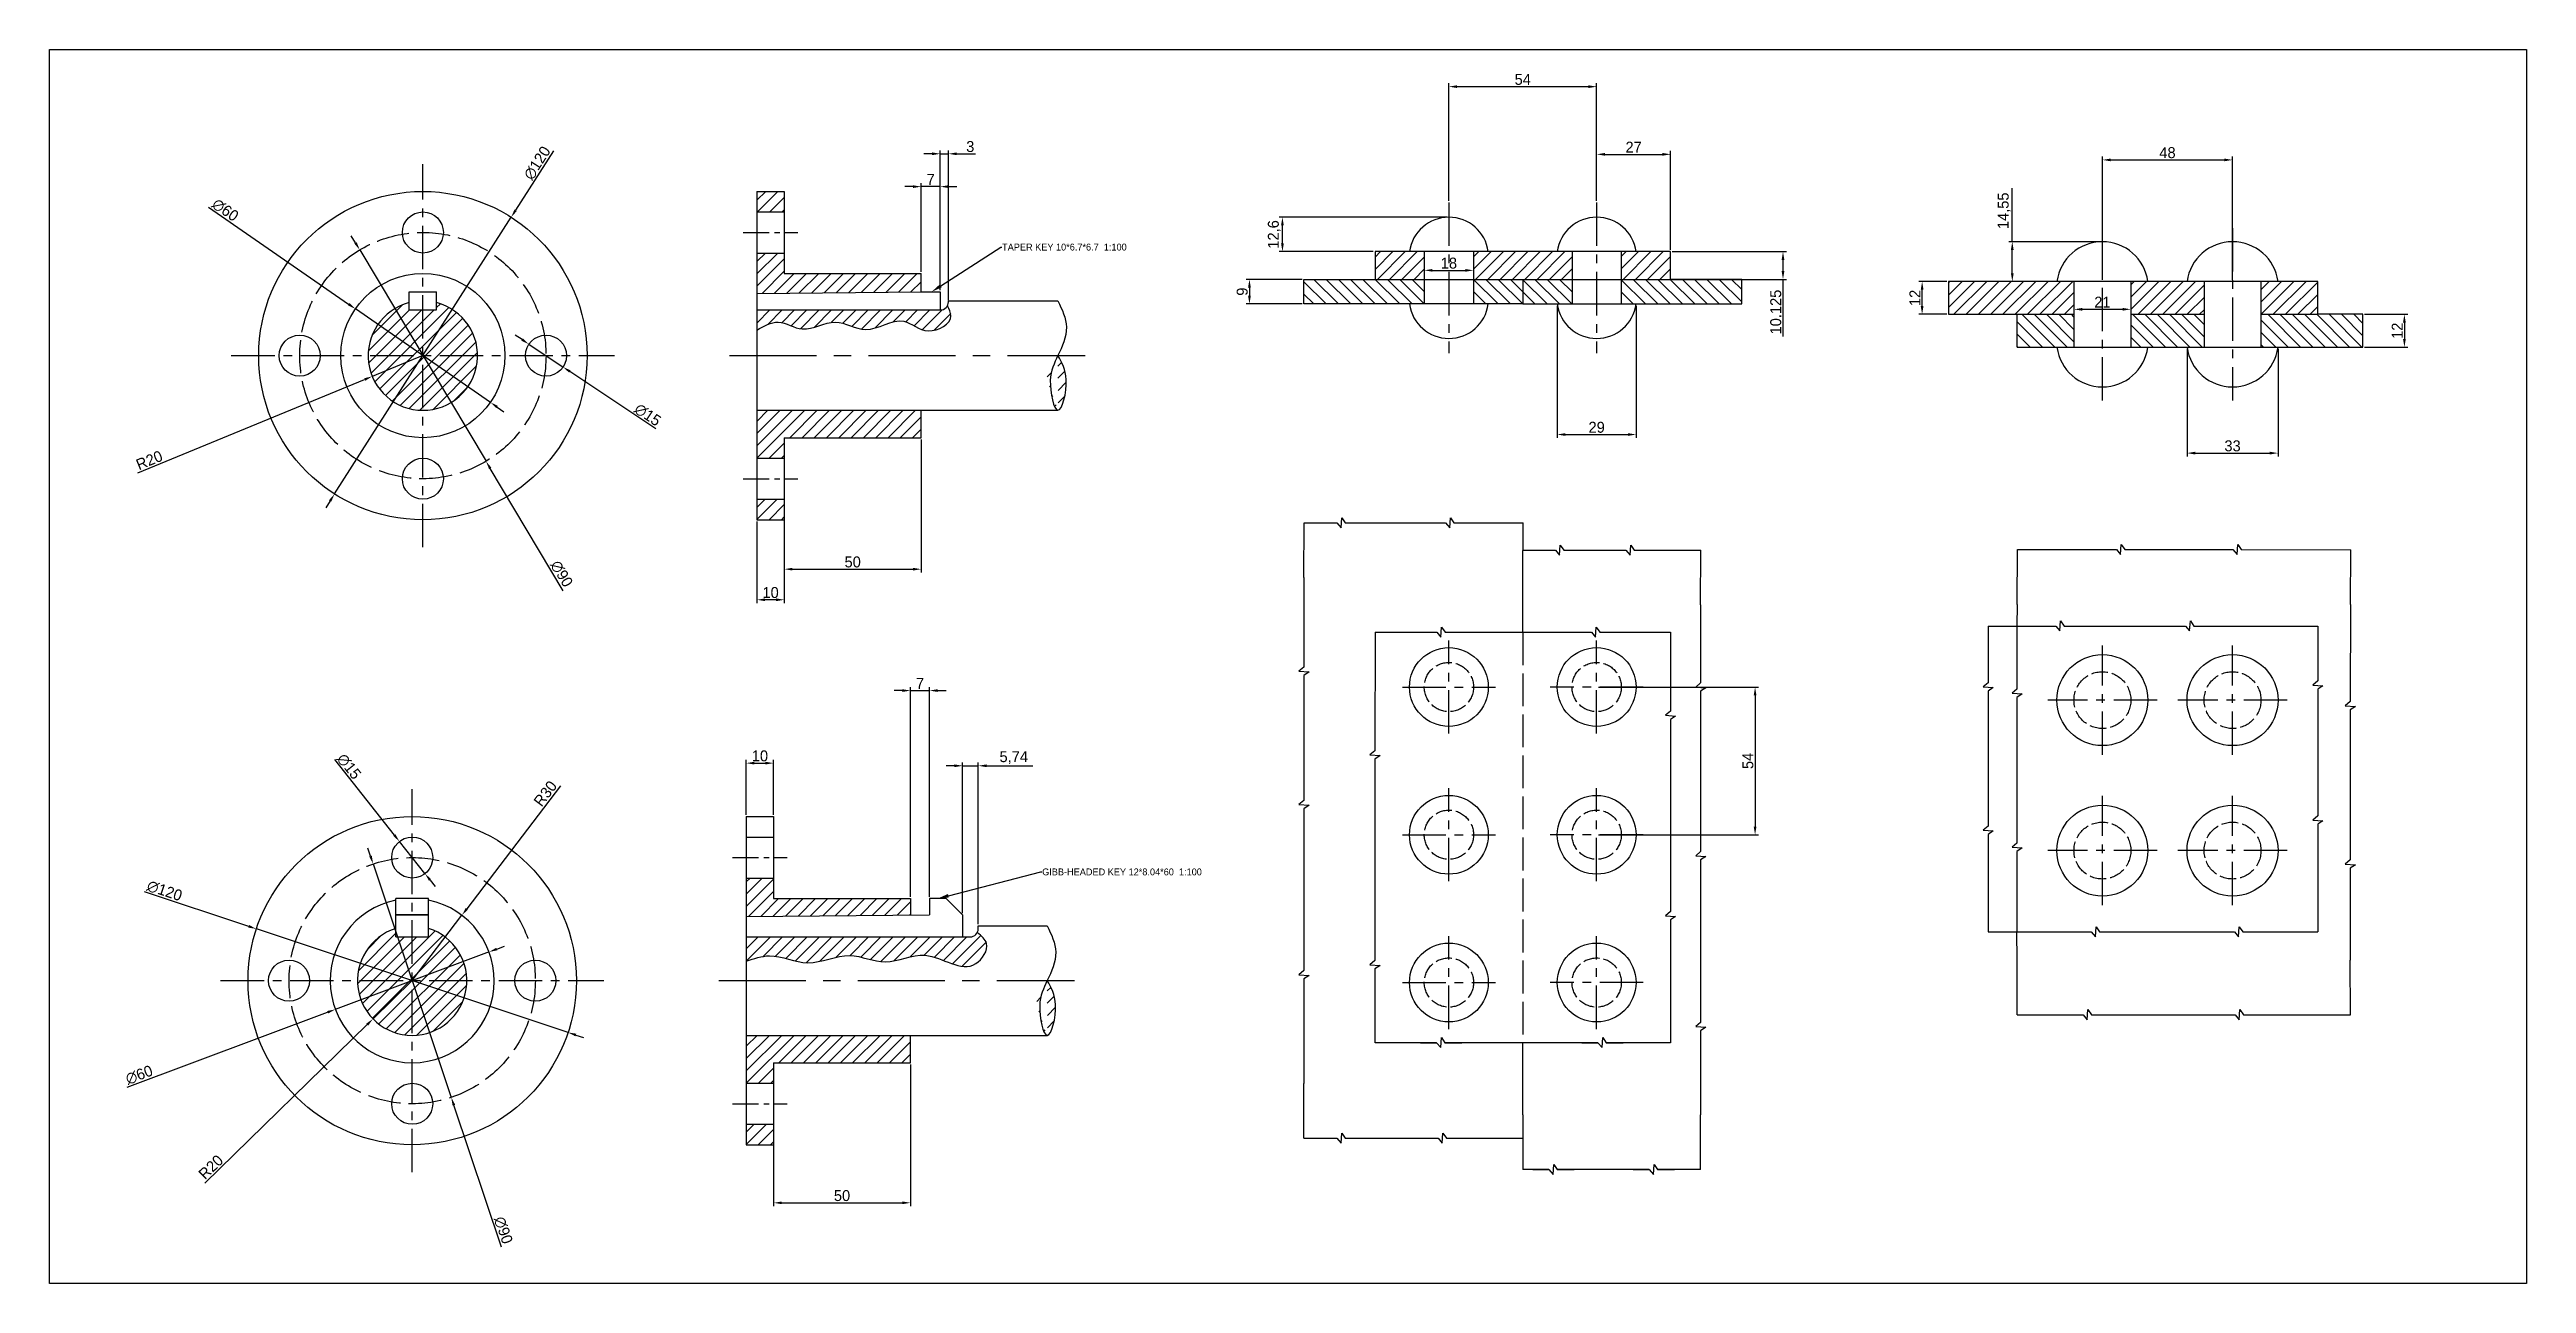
# Model space of a CAD drawing. Header units: millimetres. Extents: x 632 to 3908, y 549 to 1179.
# Drawn here: x 3002 to 3908, y 658 to 1109 of the extents above; entities that cross this region are included whole.
import ezdxf
from ezdxf import colors
from ezdxf.entities.mleader import LeaderData, LeaderLine
from ezdxf.math import Vec2, Vec3

# ---------------------------------------------------------------- set-up
doc = ezdxf.new("R2010")
doc.units = ezdxf.units.MM
doc.linetypes.add('ACAD_ISO02W100', pattern=[15, 12, -3])
doc.linetypes.add('CENTER', pattern=[50.800000000000004, 31.75, -6.35, 6.35, -6.35])
doc.dimstyles.new('ISO-25', dxfattribs={"dimtxt": 4, "dimasz": 3, "dimexe": 1.25, "dimexo": 0.625, "dimtad": 1, "dimtxsty": 'Standard', "dimcen": 2.5, "dimclrd": 3, "dimclre": 3, "dimclrt": 3, "dimadec": 0, "dimazin": 0, "dimtfac": 1, "dimtmove": 0, "dimatfit": 3, "dimfxl": 1, "dimarcsym": 0})
pattern_1 = [(45, (1112.37875370574, 948.3296038829812), (-2.245064030267288, 2.245064030267288), [])]

msp = doc.modelspace()

# ---------------------------------------------------------------- blocks, each defined once
blk = doc.blocks.new('*D36')
at = {"color": 3, "lineweight": -2, "transparency": 16777216}
for p, q in [((3324.85662567395, 1070.769645978444), (3321.85662567395, 1070.769645978444)), ((3327.85662567395, 1020.962285291853), (3327.85662567395, 1072.019645978444)), ((3327.85662567395, 1070.769645978444), (3330.85662567395, 1070.769645978444)), ((3330.85662567395, 1017.302285291853), (3330.85662567395, 1072.019645978444)), ((3333.85662567395, 1070.769645978444), (3340.773292340617, 1070.769645978444))]:
    blk.add_line(p, q, dxfattribs=at)
at = {"color": 3, "transparency": 16777216}
for points in [[(3324.85662567395, 1071.269645978444), (3324.85662567395, 1070.269645978444), (3327.85662567395, 1070.769645978444)], [(3333.85662567395, 1071.269645978444), (3333.85662567395, 1070.269645978444), (3330.85662567395, 1070.769645978444)]]:
    blk.add_solid(points, dxfattribs=at)
at = {"layer": 'Defpoints', "color": 0, "transparency": 16777216}
for p in [(3330.85662567395, 1070.769645978444), (3327.85662567395, 1020.337285291853), (3330.85662567395, 1016.677285291853)]:
    blk.add_point(p, dxfattribs=at)
at = {"color": 3, "transparency": 16777216, "insert": (3338.814959007284, 1073.394645978444), "char_height": 4, "attachment_point": 5}
blk.add_mtext('3', dxfattribs=at)
blk = doc.blocks.new('*D7')
at = {"color": 3, "lineweight": -2, "transparency": 16777216}
for p, q in [((3106.430172210792, 849.3400248445236), (3128.348242736974, 821.7745853030001)), ((3139.55085446828, 807.6855296072622), (3130.215344692191, 819.4264093537105)), ((3141.417956423498, 805.3373536579725), (3143.285058378715, 802.989177708683))]:
    blk.add_line(p, q, dxfattribs=at)
at = {"color": 3, "transparency": 16777216}
for points in [[(3128.739605395189, 822.0857689622032), (3127.956880078759, 821.4634016437972), (3130.215344692191, 819.4264093537105)], [(3141.809319081713, 805.6485373171756), (3141.026593765283, 805.0261699987695), (3139.55085446828, 807.6855296072622)]]:
    blk.add_solid(points, dxfattribs=at)
at = {"layer": 'Defpoints', "color": 0, "transparency": 16777216}
for p in [(3130.215344692191, 819.4264093537105), (3139.55085446828, 807.6855296072622)]:
    blk.add_point(p, dxfattribs=at)
at = {"color": 3, "transparency": 16777216, "insert": (3111.778186559652, 846.831817589231), "char_height": 4, "attachment_point": 5, "rotation": 308.48921544445074}
blk.add_mtext('∅15', dxfattribs=at)
blk = doc.blocks.new('*D39')
at = {"color": 3, "lineweight": -2, "transparency": 16777216}
for p, q in [((3333.019941032167, 847.0965766310135), (3330.019941032167, 847.0965766310135)), ((3336.019941032167, 793.2009694804863), (3336.019941032167, 848.3465766310135)), ((3336.019941032167, 847.0965766310135), (3341.762809866841, 847.0965766310135)), ((3341.762809866841, 789.1809694804862), (3341.762809866841, 848.3465766310135)), ((3344.762809866841, 847.0965766310135), (3361.679476533507, 847.0965766310135))]:
    blk.add_line(p, q, dxfattribs=at)
at = {"color": 3, "transparency": 16777216}
for points in [[(3333.019941032167, 847.5965766310135), (3333.019941032167, 846.5965766310135), (3336.019941032167, 847.0965766310135)], [(3344.762809866841, 847.5965766310135), (3344.762809866841, 846.5965766310135), (3341.762809866841, 847.0965766310135)]]:
    blk.add_solid(points, dxfattribs=at)
at = {"layer": 'Defpoints', "color": 0, "transparency": 16777216}
for p in [(3341.762809866841, 847.0965766310135), (3336.019941032167, 792.5759694804863), (3341.762809866841, 788.5559694804862)]:
    blk.add_point(p, dxfattribs=at)
at = {"color": 3, "transparency": 16777216, "insert": (3354.721143200174, 850.0549099643468), "char_height": 4, "attachment_point": 5}
blk.add_mtext('5,74', dxfattribs=at)
blk = doc.blocks.new('*D40')
at = {"color": 3, "lineweight": -2, "transparency": 16777216}
for p, q in [((3504.732052375817, 1034.376411158949), (3504.732052375817, 1026.92158466751)), ((3522.732052375817, 1034.376411158949), (3522.732052375817, 1026.92158466751)), ((3507.732052375817, 1028.17158466751), (3519.732052375817, 1028.17158466751))]:
    blk.add_line(p, q, dxfattribs=at)
at = {"color": 3, "transparency": 16777216}
for points in [[(3507.732052375817, 1028.67158466751), (3507.732052375817, 1027.67158466751), (3504.732052375817, 1028.17158466751)], [(3519.732052375817, 1028.67158466751), (3519.732052375817, 1027.67158466751), (3522.732052375817, 1028.17158466751)]]:
    blk.add_solid(points, dxfattribs=at)
at = {"layer": 'Defpoints', "color": 0, "transparency": 16777216}
for p in [(3504.732052375817, 1035.001411158949), (3522.732052375817, 1035.001411158949), (3522.732052375817, 1028.17158466751)]:
    blk.add_point(p, dxfattribs=at)
at = {"color": 3, "transparency": 16777216, "insert": (3513.732052375817, 1030.79658466751), "char_height": 4, "attachment_point": 5}
blk.add_mtext('18', dxfattribs=at)
blk = doc.blocks.new('*D43')
at = {"color": 3, "lineweight": -2, "transparency": 16777216}
for p, q in [((3595.357052375819, 1035.001411158949), (3637.071947703347, 1035.001411158949)), ((3635.821947703347, 1032.001411158949), (3635.821947703347, 1027.876411158949)), ((3595.357052375819, 1024.876411158949), (3637.071947703347, 1024.876411158949)), ((3635.821947703347, 1024.876411158949), (3635.821947703348, 1003.959744492283))]:
    blk.add_line(p, q, dxfattribs=at)
at = {"color": 3, "transparency": 16777216}
for points in [[(3635.321947703347, 1032.001411158949), (3636.321947703347, 1032.001411158949), (3635.821947703347, 1035.001411158949)], [(3635.321947703347, 1027.876411158949), (3636.321947703347, 1027.876411158949), (3635.821947703347, 1024.876411158949)]]:
    blk.add_solid(points, dxfattribs=at)
at = {"layer": 'Defpoints', "color": 0, "transparency": 16777216}
for p in [(3594.732052375819, 1035.001411158949), (3594.732052375819, 1024.876411158949), (3635.821947703347, 1024.876411158949)]:
    blk.add_point(p, dxfattribs=at)
at = {"color": 3, "transparency": 16777216, "insert": (3633.196947703347, 1012.918077825615), "char_height": 4, "attachment_point": 5, "rotation": 90}
blk.add_mtext('10.125', dxfattribs=at)
blk = doc.blocks.new('*D46')
at = {"color": 3, "lineweight": -2, "transparency": 16777216}
for p, q in [((3567.732052375817, 1053.626411158949), (3567.732052375817, 1071.819059822854)), ((3570.732052375817, 1070.569059822854), (3591.732052375817, 1070.569059822854)), ((3594.732052375817, 1035.626411158949), (3594.732052375817, 1071.819059822854))]:
    blk.add_line(p, q, dxfattribs=at)
at = {"color": 3, "transparency": 16777216}
for points in [[(3570.732052375817, 1071.069059822854), (3570.732052375817, 1070.069059822854), (3567.732052375817, 1070.569059822854)], [(3591.732052375817, 1071.069059822854), (3591.732052375817, 1070.069059822854), (3594.732052375817, 1070.569059822854)]]:
    blk.add_solid(points, dxfattribs=at)
at = {"layer": 'Defpoints', "color": 0, "transparency": 16777216}
for p in [(3594.732052375817, 1070.569059822854), (3567.732052375817, 1053.001411158949), (3594.732052375817, 1035.001411158949)]:
    blk.add_point(p, dxfattribs=at)
at = {"color": 3, "transparency": 16777216, "insert": (3581.232052375817, 1073.194059822854), "char_height": 4, "attachment_point": 5}
blk.add_mtext('27', dxfattribs=at)
blk = doc.blocks.new('*D48')
at = {"color": 3, "lineweight": -2, "transparency": 16777216}
for p, q in [((3742.158806894765, 1023.467908548672), (3742.158806894765, 1012.675737917894)), ((3762.938806894766, 1023.467908548672), (3762.938806894766, 1012.675737917894)), ((3745.158806894765, 1013.925737917894), (3759.938806894766, 1013.925737917894))]:
    blk.add_line(p, q, dxfattribs=at)
at = {"color": 3, "transparency": 16777216}
for points in [[(3745.158806894765, 1014.425737917894), (3745.158806894765, 1013.425737917894), (3742.158806894765, 1013.925737917894)], [(3759.938806894766, 1014.425737917894), (3759.938806894766, 1013.425737917894), (3762.938806894766, 1013.925737917894)]]:
    blk.add_solid(points, dxfattribs=at)
at = {"layer": 'Defpoints', "color": 0, "transparency": 16777216}
for p in [(3742.158806894765, 1024.092908548672), (3762.938806894766, 1024.092908548672), (3762.938806894766, 1013.925737917894)]:
    blk.add_point(p, dxfattribs=at)
at = {"color": 3, "transparency": 16777216, "insert": (3752.548806894765, 1016.550737917894), "char_height": 4, "attachment_point": 5}
blk.add_mtext('21', dxfattribs=at)
blk = doc.blocks.new('*D50')
at = {"color": 3, "lineweight": -2, "transparency": 16777216}
for p, q in [((3719.618286730074, 1038.638908548673), (3719.618286730074, 1058.222241882007)), ((3751.923806894767, 1038.638908548673), (3718.368286730074, 1038.638908548673)), ((3719.618286730074, 1027.092908548673), (3719.618286730074, 1035.638908548673)), ((3751.923806894767, 1024.092908548673), (3718.368286730074, 1024.092908548673))]:
    blk.add_line(p, q, dxfattribs=at)
at = {"color": 3, "transparency": 16777216}
for points in [[(3719.118286730074, 1035.638908548673), (3720.118286730074, 1035.638908548673), (3719.618286730074, 1038.638908548673)], [(3719.118286730074, 1027.092908548673), (3720.118286730074, 1027.092908548673), (3719.618286730074, 1024.092908548673)]]:
    blk.add_solid(points, dxfattribs=at)
at = {"layer": 'Defpoints', "color": 0, "transparency": 16777216}
for p in [(3752.548806894767, 1038.638908548673), (3719.618286730074, 1024.092908548673), (3752.548806894767, 1024.092908548673)]:
    blk.add_point(p, dxfattribs=at)
at = {"color": 3, "transparency": 16777216, "insert": (3716.659953396741, 1049.930575215339), "char_height": 4, "attachment_point": 5, "rotation": 90}
blk.add_mtext('14,55', dxfattribs=at)
blk = doc.blocks.new('*D52')
at = {"color": 3, "lineweight": -2, "transparency": 16777216}
for p, q in [((3848.370195713561, 1012.092908548673), (3864.163738310681, 1012.092908548673)), ((3862.913738310681, 1009.092908548673), (3862.913738310681, 1003.092908548673)), ((3848.370195713561, 1000.092908548673), (3864.163738310681, 1000.092908548673))]:
    blk.add_line(p, q, dxfattribs=at)
at = {"color": 3, "transparency": 16777216}
for points in [[(3862.413738310681, 1009.092908548673), (3863.413738310681, 1009.092908548673), (3862.913738310681, 1012.092908548673)], [(3862.413738310681, 1003.092908548673), (3863.413738310681, 1003.092908548673), (3862.913738310681, 1000.092908548673)]]:
    blk.add_solid(points, dxfattribs=at)
at = {"layer": 'Defpoints', "color": 0, "transparency": 16777216}
for p in [(3847.745195713561, 1012.092908548673), (3847.745195713561, 1000.092908548673), (3862.913738310681, 1000.092908548673)]:
    blk.add_point(p, dxfattribs=at)
at = {"color": 3, "transparency": 16777216, "insert": (3860.28873831068, 1006.092908548671), "char_height": 4, "attachment_point": 5, "rotation": 90}
blk.add_mtext('12', dxfattribs=at)
blk = doc.blocks.new('*D148')
at = {"color": 3, "lineweight": -2, "transparency": 16777216}
for p, q in [((3266.95984383192, 737.9309694804863), (3266.95984383192, 686.108376971214)), ((3316.95984383192, 737.9309694804863), (3316.95984383192, 686.108376971214)), ((3269.95984383192, 687.358376971214), (3313.95984383192, 687.358376971214))]:
    blk.add_line(p, q, dxfattribs=at)
at = {"color": 3, "transparency": 16777216}
for points in [[(3269.95984383192, 687.858376971214), (3269.95984383192, 686.858376971214), (3266.95984383192, 687.358376971214)], [(3313.95984383192, 687.858376971214), (3313.95984383192, 686.858376971214), (3316.95984383192, 687.358376971214)]]:
    blk.add_solid(points, dxfattribs=at)
at = {"layer": 'Defpoints', "color": 0, "transparency": 16777216}
for p in [(3266.95984383192, 738.5559694804863), (3316.95984383192, 738.5559694804863), (3316.95984383192, 687.358376971214)]:
    blk.add_point(p, dxfattribs=at)
at = {"color": 3, "transparency": 16777216, "insert": (3291.95984383192, 689.983376971214), "char_height": 4, "attachment_point": 5}
blk.add_mtext('50', dxfattribs=at)
blk = doc.blocks.new('*D149')
at = {"color": 3, "lineweight": -2, "transparency": 16777216}
for p, q in [((3256.95984383192, 829.1809694804863), (3256.95984383192, 849.3082370220645)), ((3259.95984383192, 848.0582370220645), (3263.95984383192, 848.0582370220645)), ((3266.95984383192, 829.1809694804863), (3266.95984383192, 849.3082370220645))]:
    blk.add_line(p, q, dxfattribs=at)
at = {"color": 3, "transparency": 16777216}
for points in [[(3259.95984383192, 848.5582370220645), (3259.95984383192, 847.5582370220645), (3256.95984383192, 848.0582370220645)], [(3263.95984383192, 848.5582370220645), (3263.95984383192, 847.5582370220645), (3266.95984383192, 848.0582370220645)]]:
    blk.add_solid(points, dxfattribs=at)
at = {"layer": 'Defpoints', "color": 0, "transparency": 16777216}
for p in [(3266.95984383192, 848.0582370220645), (3256.95984383192, 828.5559694804863), (3266.95984383192, 828.5559694804863)]:
    blk.add_point(p, dxfattribs=at)
at = {"color": 3, "transparency": 16777216, "insert": (3261.95984383192, 850.6832370220645), "char_height": 4, "attachment_point": 5}
blk.add_mtext('10', dxfattribs=at)
blk = doc.blocks.new('*D150')
at = {"color": 3, "lineweight": -2, "transparency": 16777216}
for p, q in [((3313.95984383192, 874.5729561988846), (3310.95984383192, 874.5729561988846)), ((3316.95984383192, 799.1809694804863), (3316.95984383192, 875.8229561988846)), ((3316.95984383192, 874.5729561988846), (3323.95984383192, 874.5729561988846)), ((3323.95984383192, 799.2288390295415), (3323.95984383192, 875.8229561988846)), ((3326.95984383192, 874.5729561988846), (3329.95984383192, 874.5729561988846))]:
    blk.add_line(p, q, dxfattribs=at)
at = {"color": 3, "transparency": 16777216}
for points in [[(3313.95984383192, 875.0729561988846), (3313.95984383192, 874.0729561988846), (3316.95984383192, 874.5729561988846)], [(3326.95984383192, 875.0729561988846), (3326.95984383192, 874.0729561988846), (3323.95984383192, 874.5729561988846)]]:
    blk.add_solid(points, dxfattribs=at)
at = {"layer": 'Defpoints', "color": 0, "transparency": 16777216}
for p in [(3323.95984383192, 874.5729561988846), (3316.95984383192, 798.5559694804863), (3323.95984383192, 798.6038390295415)]:
    blk.add_point(p, dxfattribs=at)
at = {"color": 3, "transparency": 16777216, "insert": (3320.45984383192, 877.1979561988846), "char_height": 4, "attachment_point": 5}
blk.add_mtext('7', dxfattribs=at)
blk = doc.blocks.new('*D151')
at = {"color": 3, "lineweight": -2, "transparency": 16777216}
for p, q in [((3568.357052375819, 875.8764111589493), (3626.876089143735, 875.8764111589493)), ((3625.626089143735, 872.8764111589493), (3625.626089143735, 824.8764111589493)), ((3568.357052375819, 821.8764111589493), (3626.876089143735, 821.8764111589493))]:
    blk.add_line(p, q, dxfattribs=at)
at = {"color": 3, "transparency": 16777216}
for points in [[(3625.126089143735, 872.8764111589493), (3626.126089143735, 872.8764111589493), (3625.626089143735, 875.8764111589493)], [(3625.126089143735, 824.8764111589493), (3626.126089143735, 824.8764111589493), (3625.626089143735, 821.8764111589493)]]:
    blk.add_solid(points, dxfattribs=at)
at = {"layer": 'Defpoints', "color": 0, "transparency": 16777216}
for p in [(3567.732052375819, 875.8764111589493), (3567.732052375819, 821.8764111589493), (3625.626089143735, 821.8764111589493)]:
    blk.add_point(p, dxfattribs=at)
at = {"color": 3, "transparency": 16777216, "insert": (3623.001089143734, 848.876411158948), "char_height": 4, "attachment_point": 5, "rotation": 90}
blk.add_mtext('54', dxfattribs=at)
blk = doc.blocks.new('*D152')
at = {"color": 3, "lineweight": -2, "transparency": 16777216}
for p, q in [((3553.332052375817, 1015.251411158948), (3553.332052375817, 966.9102060359401)), ((3582.132052375816, 1015.251411158948), (3582.132052375816, 966.9102060359401)), ((3556.332052375817, 968.1602060359401), (3579.132052375816, 968.1602060359401))]:
    blk.add_line(p, q, dxfattribs=at)
at = {"color": 3, "transparency": 16777216}
for points in [[(3556.332052375817, 968.6602060359401), (3556.332052375817, 967.6602060359401), (3553.332052375817, 968.1602060359401)], [(3579.132052375816, 968.6602060359401), (3579.132052375816, 967.6602060359401), (3582.132052375816, 968.1602060359401)]]:
    blk.add_solid(points, dxfattribs=at)
at = {"layer": 'Defpoints', "color": 0, "transparency": 16777216}
for p in [(3553.332052375817, 1015.876411158948), (3582.132052375816, 1015.876411158948), (3582.132052375816, 968.1602060359401)]:
    blk.add_point(p, dxfattribs=at)
at = {"color": 3, "transparency": 16777216, "insert": (3567.732052375817, 970.7852060359401), "char_height": 4, "attachment_point": 5}
blk.add_mtext('29', dxfattribs=at)
blk = doc.blocks.new('*D153')
at = {"color": 3, "lineweight": -2, "transparency": 16777216}
for p, q in [((3513.732052375815, 1053.626411158947), (3513.732052375815, 1096.559252886213)), ((3516.732052375815, 1095.309252886213), (3564.732052375817, 1095.309252886213)), ((3567.732052375817, 1053.626411158949), (3567.732052375817, 1096.559252886213))]:
    blk.add_line(p, q, dxfattribs=at)
at = {"color": 3, "transparency": 16777216}
for points in [[(3516.732052375815, 1095.809252886213), (3516.732052375815, 1094.809252886213), (3513.732052375815, 1095.309252886213)], [(3564.732052375817, 1095.809252886213), (3564.732052375817, 1094.809252886213), (3567.732052375817, 1095.309252886213)]]:
    blk.add_solid(points, dxfattribs=at)
at = {"layer": 'Defpoints', "color": 0, "transparency": 16777216}
for p in [(3567.732052375817, 1095.309252886213), (3513.732052375815, 1053.001411158947), (3567.732052375817, 1053.001411158949)]:
    blk.add_point(p, dxfattribs=at)
at = {"color": 3, "transparency": 16777216, "insert": (3540.732052375816, 1097.934252886213), "char_height": 4, "attachment_point": 5}
blk.add_mtext('54', dxfattribs=at)
blk = doc.blocks.new('*D154')
at = {"color": 3, "lineweight": -2, "transparency": 16777216}
for p, q in [((3513.107052375817, 1047.601411158949), (3451.647010484235, 1047.601411158949)), ((3452.897010484235, 1038.001411158949), (3452.897010484235, 1044.601411158949)), ((3486.107052375819, 1035.001411158949), (3451.647010484235, 1035.001411158949))]:
    blk.add_line(p, q, dxfattribs=at)
at = {"color": 3, "transparency": 16777216}
for points in [[(3452.397010484235, 1044.601411158949), (3453.397010484235, 1044.601411158949), (3452.897010484235, 1047.601411158949)], [(3452.397010484235, 1038.001411158949), (3453.397010484235, 1038.001411158949), (3452.897010484235, 1035.001411158949)]]:
    blk.add_solid(points, dxfattribs=at)
at = {"layer": 'Defpoints', "color": 0, "transparency": 16777216}
for p in [(3452.897010484235, 1047.601411158949), (3513.732052375817, 1047.601411158949), (3486.732052375819, 1035.001411158949)]:
    blk.add_point(p, dxfattribs=at)
at = {"color": 3, "transparency": 16777216, "insert": (3449.938677150901, 1041.301411158948), "char_height": 4, "attachment_point": 5, "rotation": 90}
blk.add_mtext('12,6', dxfattribs=at)
blk = doc.blocks.new('*D155')
at = {"color": 3, "lineweight": -2, "transparency": 16777216}
for p, q in [((3460.107052375818, 1024.876411158945), (3439.59300543827, 1024.876411158945)), ((3460.107052375819, 1015.876411158945), (3439.593005438271, 1015.876411158945)), ((3440.843005438271, 1021.876411158945), (3440.843005438271, 1018.876411158945))]:
    blk.add_line(p, q, dxfattribs=at)
at = {"color": 3, "transparency": 16777216}
for points in [[(3440.343005438271, 1021.876411158945), (3441.343005438271, 1021.876411158945), (3440.84300543827, 1024.876411158945)], [(3440.343005438271, 1018.876411158945), (3441.343005438271, 1018.876411158945), (3440.843005438271, 1015.876411158945)]]:
    blk.add_solid(points, dxfattribs=at)
at = {"layer": 'Defpoints', "color": 0, "transparency": 16777216}
for p in [(3460.732052375818, 1024.876411158945), (3440.843005438271, 1015.876411158945), (3460.732052375819, 1015.876411158945)]:
    blk.add_point(p, dxfattribs=at)
at = {"color": 3, "transparency": 16777216, "insert": (3438.21800543827, 1020.376411158944), "char_height": 4, "attachment_point": 5, "rotation": 90}
blk.add_mtext('9', dxfattribs=at)
blk = doc.blocks.new('*D156')
at = {"color": 3, "lineweight": -2, "transparency": 16777216}
for p, q in [((3752.548806894765, 1024.717908548672), (3752.548806894765, 1069.78349772082)), ((3755.548806894765, 1068.53349772082), (3797.108686441699, 1068.53349772082)), ((3800.108686441699, 1024.717908548672), (3800.108686441699, 1069.78349772082))]:
    blk.add_line(p, q, dxfattribs=at)
at = {"color": 3, "transparency": 16777216}
for points in [[(3755.548806894765, 1069.03349772082), (3755.548806894765, 1068.03349772082), (3752.548806894765, 1068.53349772082)], [(3797.108686441699, 1069.03349772082), (3797.108686441699, 1068.03349772082), (3800.108686441699, 1068.53349772082)]]:
    blk.add_solid(points, dxfattribs=at)
at = {"layer": 'Defpoints', "color": 0, "transparency": 16777216}
for p in [(3800.108686441699, 1068.53349772082), (3752.548806894765, 1024.092908548672), (3800.108686441699, 1024.092908548672)]:
    blk.add_point(p, dxfattribs=at)
at = {"color": 3, "transparency": 16777216, "insert": (3776.328746668232, 1071.15849772082), "char_height": 4, "attachment_point": 5}
blk.add_mtext('48', dxfattribs=at)
blk = doc.blocks.new('*D157')
at = {"color": 3, "lineweight": -2, "transparency": 16777216}
for p, q in [((3783.4846864417, 999.46790854867), (3783.4846864417, 960.1206342179903)), ((3816.732686441699, 999.46790854867), (3816.732686441699, 960.1206342179903)), ((3786.4846864417, 961.3706342179903), (3813.732686441699, 961.3706342179903))]:
    blk.add_line(p, q, dxfattribs=at)
at = {"color": 3, "transparency": 16777216}
for points in [[(3786.4846864417, 961.8706342179903), (3786.4846864417, 960.8706342179903), (3783.4846864417, 961.3706342179903)], [(3813.732686441699, 961.8706342179903), (3813.732686441699, 960.8706342179903), (3816.732686441699, 961.3706342179903)]]:
    blk.add_solid(points, dxfattribs=at)
at = {"layer": 'Defpoints', "color": 0, "transparency": 16777216}
for p in [(3783.4846864417, 1000.09290854867), (3816.732686441699, 1000.09290854867), (3816.732686441699, 961.3706342179903)]:
    blk.add_point(p, dxfattribs=at)
at = {"color": 3, "transparency": 16777216, "insert": (3800.108686441699, 963.9956342179903), "char_height": 4, "attachment_point": 5}
blk.add_mtext('33', dxfattribs=at)
blk = doc.blocks.new('*D158')
at = {"color": 3, "lineweight": -2, "transparency": 16777216}
for p, q in [((3695.653806894768, 1024.092908548673), (3685.416139028076, 1024.092908548673)), ((3686.666139028076, 1015.092908548673), (3686.666139028076, 1021.092908548673)), ((3695.653806894768, 1012.092908548673), (3685.416139028076, 1012.092908548673))]:
    blk.add_line(p, q, dxfattribs=at)
at = {"color": 3, "transparency": 16777216}
for points in [[(3686.166139028076, 1021.092908548673), (3687.166139028076, 1021.092908548673), (3686.666139028076, 1024.092908548673)], [(3686.166139028076, 1015.092908548673), (3687.166139028076, 1015.092908548673), (3686.666139028076, 1012.092908548673)]]:
    blk.add_solid(points, dxfattribs=at)
at = {"layer": 'Defpoints', "color": 0, "transparency": 16777216}
for p in [(3686.666139028076, 1024.092908548673), (3696.278806894768, 1024.092908548673), (3696.278806894768, 1012.092908548673)]:
    blk.add_point(p, dxfattribs=at)
at = {"color": 3, "transparency": 16777216, "insert": (3684.041139028076, 1018.092908548671), "char_height": 4, "attachment_point": 5, "rotation": 90}
blk.add_mtext('12', dxfattribs=at)
blk = doc.blocks.new('*D159')
at = {"color": 3, "lineweight": -2, "transparency": 16777216}
for p, q in [((3270.85662567395, 966.3822852918529), (3270.85662567395, 917.697809224217)), ((3320.85662567395, 966.3822852918529), (3320.85662567395, 917.697809224217)), ((3273.85662567395, 918.947809224217), (3317.85662567395, 918.947809224217))]:
    blk.add_line(p, q, dxfattribs=at)
at = {"color": 3, "transparency": 16777216}
for points in [[(3273.85662567395, 919.447809224217), (3273.85662567395, 918.447809224217), (3270.85662567395, 918.947809224217)], [(3317.85662567395, 919.447809224217), (3317.85662567395, 918.447809224217), (3320.85662567395, 918.947809224217)]]:
    blk.add_solid(points, dxfattribs=at)
at = {"layer": 'Defpoints', "color": 0, "transparency": 16777216}
for p in [(3270.85662567395, 967.0072852918529), (3320.85662567395, 967.0072852918529), (3320.85662567395, 918.947809224217)]:
    blk.add_point(p, dxfattribs=at)
at = {"color": 3, "transparency": 16777216, "insert": (3295.85662567395, 921.572809224217), "char_height": 4, "attachment_point": 5}
blk.add_mtext('50', dxfattribs=at)
blk = doc.blocks.new('*D160')
at = {"color": 3, "lineweight": -2, "transparency": 16777216}
for p, q in [((3320.85662567395, 1027.632285291853), (3320.85662567395, 1060.016486998838)), ((3327.85662567395, 1020.962285291853), (3327.85662567395, 1060.016486998838)), ((3317.85662567395, 1058.766486998838), (3314.85662567395, 1058.766486998838)), ((3327.85662567395, 1058.766486998838), (3320.85662567395, 1058.766486998838)), ((3330.85662567395, 1058.766486998838), (3333.85662567395, 1058.766486998838))]:
    blk.add_line(p, q, dxfattribs=at)
at = {"color": 3, "transparency": 16777216}
for points in [[(3317.85662567395, 1059.266486998838), (3317.85662567395, 1058.266486998838), (3320.85662567395, 1058.766486998838)], [(3330.85662567395, 1059.266486998838), (3330.85662567395, 1058.266486998838), (3327.85662567395, 1058.766486998838)]]:
    blk.add_solid(points, dxfattribs=at)
at = {"layer": 'Defpoints', "color": 0, "transparency": 16777216}
for p in [(3320.85662567395, 1058.766486998838), (3320.85662567395, 1027.007285291853), (3327.85662567395, 1020.337285291853)]:
    blk.add_point(p, dxfattribs=at)
at = {"color": 3, "transparency": 16777216, "insert": (3324.35662567395, 1061.391486998838), "char_height": 4, "attachment_point": 5}
blk.add_mtext('7', dxfattribs=at)
blk = doc.blocks.new('*D161')
at = {"color": 3, "lineweight": -2, "transparency": 16777216}
for p, q in [((3260.85662567395, 936.3822852918529), (3260.85662567395, 906.516704588279)), ((3270.85662567395, 936.3822852918529), (3270.85662567395, 906.516704588279)), ((3267.85662567395, 907.766704588279), (3263.85662567395, 907.766704588279))]:
    blk.add_line(p, q, dxfattribs=at)
at = {"color": 3, "transparency": 16777216}
for points in [[(3263.85662567395, 908.266704588279), (3263.85662567395, 907.266704588279), (3260.85662567395, 907.766704588279)], [(3267.85662567395, 908.266704588279), (3267.85662567395, 907.266704588279), (3270.85662567395, 907.766704588279)]]:
    blk.add_solid(points, dxfattribs=at)
at = {"layer": 'Defpoints', "color": 0, "transparency": 16777216}
for p in [(3260.85662567395, 937.0072852918529), (3270.85662567395, 937.0072852918529), (3260.85662567395, 907.766704588279)]:
    blk.add_point(p, dxfattribs=at)
at = {"color": 3, "transparency": 16777216, "insert": (3265.85662567395, 910.391704588279), "char_height": 4, "attachment_point": 5}
blk.add_mtext('10', dxfattribs=at)
blk = doc.blocks.new('*D162')
at = {"color": 3, "lineweight": -2, "transparency": 16777216}
for p, q in [((3189.035479206756, 839.8229317581486), (3154.84839072212, 794.8311887872737)), ((3134.883099580236, 768.5559694804863), (3153.033364254676, 792.4425324866568))]:
    blk.add_line(p, q, dxfattribs=at)
at = {"color": 3, "transparency": 16777216}
blk.add_solid([(3154.450281338683, 795.1336931985143), (3155.246500105556, 794.528684376033), (3153.033364254676, 792.4425324866568)], dxfattribs=at)
at = {"layer": 'Defpoints', "color": 0, "transparency": 16777216}
for p in [(3153.033364254676, 792.4425324866568), (3134.883099580236, 768.5559694804863)]:
    blk.add_point(p, dxfattribs=at)
at = {"color": 3, "transparency": 16777216, "insert": (3183.542230317258, 836.9323493535055), "char_height": 4, "attachment_point": 5, "rotation": 52.7705232632035}
blk.add_mtext('R30', dxfattribs=at)
blk = doc.blocks.new('*D163')
at = {"color": 3, "lineweight": -2, "transparency": 16777216}
for p, q in [((3134.883099580235, 768.5559694804863), (3120.572290146577, 754.5845438784395)), ((3059.126443469827, 694.5958982760553), (3118.425668731528, 752.4888300381326))]:
    blk.add_line(p, q, dxfattribs=at)
at = {"color": 3, "transparency": 16777216}
blk.add_solid([(3118.076383091477, 752.846600273974), (3118.774954371579, 752.131059802291), (3120.572290146577, 754.5845438784395)], dxfattribs=at)
at = {"layer": 'Defpoints', "color": 0, "transparency": 16777216}
for p in [(3134.883099580235, 768.5559694804863), (3120.572290146577, 754.5845438784395)]:
    blk.add_point(p, dxfattribs=at)
at = {"color": 3, "transparency": 16777216, "insert": (3061.317609012775, 700.403655464798), "char_height": 4, "attachment_point": 5, "rotation": 44.3124896994066}
blk.add_mtext('R20', dxfattribs=at)
blk = doc.blocks.new('*D164')
at = {"color": 3, "lineweight": -2, "transparency": 16777216}
for p, q in [((3119.651990180355, 814.0753423501651), (3118.700045842862, 816.92030315452)), ((3120.603934517847, 811.2303815458101), (3149.162264642622, 725.881557415162)), ((3167.462438155016, 671.1900441563173), (3150.114208980115, 723.036596610807))]:
    blk.add_line(p, q, dxfattribs=at)
at = {"color": 3, "transparency": 16777216}
for points in [[(3120.126150314414, 814.2339997397471), (3119.177830046296, 813.9166849605831), (3120.603934517847, 811.2303815458101)], [(3150.588369114174, 723.195254000389), (3149.640048846056, 722.8779392212248), (3149.162264642622, 725.881557415162)]]:
    blk.add_solid(points, dxfattribs=at)
at = {"layer": 'Defpoints', "color": 0, "transparency": 16777216}
for p in [(3120.603934517847, 811.2303815458101), (3149.162264642622, 725.881557415162)]:
    blk.add_point(p, dxfattribs=at)
at = {"color": 3, "transparency": 16777216, "insert": (3168.166883226028, 677.3572969597885), "char_height": 4, "attachment_point": 5, "rotation": 288.50061159753295}
blk.add_mtext('∅90', dxfattribs=at)
blk = doc.blocks.new('*D165')
at = {"color": 3, "lineweight": -2, "transparency": 16777216}
for p, q in [((3036.937264178089, 801.099029036447), (3075.096751137329, 788.4203229777282)), ((3191.822479049668, 749.6375375783509), (3077.943720110801, 787.4744013826214)), ((3194.66944802314, 748.6916159832441), (3197.516416996612, 747.7456943881374))]:
    blk.add_line(p, q, dxfattribs=at)
at = {"color": 3, "transparency": 16777216}
for points in [[(3075.254404736514, 788.8948178066404), (3074.939097538145, 787.9458281488163), (3077.943720110801, 787.4744013826214)], [(3194.827101622325, 749.1661108121563), (3194.511794423956, 748.2171211543322), (3191.822479049668, 749.6375375783509)]]:
    blk.add_solid(points, dxfattribs=at)
at = {"layer": 'Defpoints', "color": 0, "transparency": 16777216}
for p in [(3077.943720110801, 787.4744013826214), (3191.822479049668, 749.6375375783509)]:
    blk.add_point(p, dxfattribs=at)
at = {"color": 3, "transparency": 16777216, "insert": (3044.368331942832, 801.3961142995845), "char_height": 4, "attachment_point": 5, "rotation": 341.6206399303256}
blk.add_mtext('∅120', dxfattribs=at)
blk = doc.blocks.new('*D166')
at = {"color": 3, "lineweight": -2, "transparency": 16777216}
for p, q in [((3114.164671818196, 1038.215190554652), (3112.626221217942, 1040.790684633576)), ((3115.703122418451, 1035.639696475726), (3161.856640426081, 958.3748741079796)), ((3190.101236977754, 911.0910736606774), (3163.395091026335, 955.7993800290548))]:
    blk.add_line(p, q, dxfattribs=at)
at = {"color": 3, "transparency": 16777216}
for points in [[(3114.593920831351, 1038.471598988027), (3113.735422805043, 1037.958782121276), (3115.703122418451, 1035.639696475726)], [(3163.824340039489, 956.0557884624303), (3162.965842013181, 955.542971595679), (3161.856640426081, 958.3748741079796)]]:
    blk.add_solid(points, dxfattribs=at)
at = {"layer": 'Defpoints', "color": 0, "transparency": 16777216}
for p in [(3115.703122418451, 1035.639696475726), (3161.856640426081, 958.3748741079796)]:
    blk.add_point(p, dxfattribs=at)
at = {"color": 3, "transparency": 16777216, "insert": (3189.470199421336, 917.266269333884), "char_height": 4, "attachment_point": 5, "rotation": 300.8516426487151}
blk.add_mtext('∅90', dxfattribs=at)
blk = doc.blocks.new('*D167')
at = {"color": 3, "lineweight": -2, "transparency": 16777216}
for p, q in [((3175.048733058276, 1002.839698878524), (3172.554119239992, 1004.50610276043)), ((3177.543346876559, 1001.173294996618), (3190.016415967973, 992.8412755870877)), ((3223.876564982217, 970.2226709174131), (3192.511029786257, 991.1748717051817))]:
    blk.add_line(p, q, dxfattribs=at)
at = {"color": 3, "transparency": 16777216}
for points in [[(3175.326467038593, 1003.255467848238), (3174.770999077958, 1002.42392990881), (3177.543346876559, 1001.173294996618)], [(3192.788763766574, 991.5906406748957), (3192.233295805939, 990.7591027354681), (3190.016415967973, 992.8412755870877)]]:
    blk.add_solid(points, dxfattribs=at)
at = {"layer": 'Defpoints', "color": 0, "transparency": 16777216}
for p in [(3177.543346876559, 1001.173294996618), (3190.016415967973, 992.8412755870877)]:
    blk.add_point(p, dxfattribs=at)
at = {"color": 3, "transparency": 16777216, "insert": (3220.934446782747, 975.3448093001057), "char_height": 4, "attachment_point": 5, "rotation": 326.25704720308175}
blk.add_mtext('∅15', dxfattribs=at)
blk = doc.blocks.new('*D168')
at = {"color": 3, "lineweight": -2, "transparency": 16777216}
for p, q in [((3186.526321091324, 1071.829973005541), (3172.669698439994, 1050.115479598428)), ((3106.503865214905, 946.4280526189241), (3171.055897629626, 1047.586517964781)), ((3104.890064404537, 943.8990909852773), (3103.276263594169, 941.370129351631))]:
    blk.add_line(p, q, dxfattribs=at)
at = {"color": 3, "transparency": 16777216}
for points in [[(3172.248204834386, 1050.384446400155), (3173.091192045602, 1049.846512796699), (3171.055897629626, 1047.586517964781)], [(3104.468570798929, 944.1680577870052), (3105.311558010145, 943.6301241835492), (3106.503865214905, 946.4280526189241)]]:
    blk.add_solid(points, dxfattribs=at)
at = {"layer": 'Defpoints', "color": 0, "transparency": 16777216}
for p in [(3171.055897629626, 1047.586517964781), (3106.503865214905, 946.4280526189241)]:
    blk.add_point(p, dxfattribs=at)
at = {"color": 3, "transparency": 16777216, "insert": (3180.570358337835, 1067.376262703239), "char_height": 4, "attachment_point": 5, "rotation": 57.45691923385623}
blk.add_mtext('∅120', dxfattribs=at)
blk = doc.blocks.new('*D169')
at = {"color": 3, "lineweight": -2, "transparency": 16777216}
for p, q in [((3060.454032896829, 1051.247178220789), (3111.649858266581, 1015.794564061594)), ((3163.443538836525, 979.9279409557246), (3114.116224008007, 1014.086629627981)), ((3165.909904577951, 978.2200065221118), (3168.376270319377, 976.5120720884988))]:
    blk.add_line(p, q, dxfattribs=at)
at = {"color": 3, "transparency": 16777216}
for points in [[(3111.934514005517, 1016.205625018498), (3111.365202527645, 1015.383503104689), (3114.116224008007, 1014.086629627981)], [(3166.194560316887, 978.6310674790161), (3165.625248839016, 977.8089455652071), (3163.443538836525, 979.9279409557246)]]:
    blk.add_solid(points, dxfattribs=at)
at = {"layer": 'Defpoints', "color": 0, "transparency": 16777216}
for p in [(3114.116224008007, 1014.086629627981), (3163.443538836525, 979.9279409557246)]:
    blk.add_point(p, dxfattribs=at)
at = {"color": 3, "transparency": 16777216, "insert": (3066.572911291413, 1050.202871181512), "char_height": 4, "attachment_point": 5, "rotation": 325.29777304328525}
blk.add_mtext('∅60', dxfattribs=at)
blk = doc.blocks.new('*D170')
at = {"color": 3, "lineweight": -2, "transparency": 16777216}
for p, q in [((3162.985858995078, 779.0552510402647), (3106.780340165394, 758.0566879207083)), ((3165.796134936562, 780.1051791962425), (3168.606410878047, 781.1551073522203)), ((3030.755201608852, 729.6534509451706), (3103.97006422391, 757.0067597647303))]:
    blk.add_line(p, q, dxfattribs=at)
at = {"color": 3, "transparency": 16777216}
for points in [[(3165.621146910566, 780.5735585198231), (3165.971122962559, 779.6367998726616), (3162.985858995078, 779.0552510402647)], [(3103.795076197913, 757.4751390883109), (3104.145052249906, 756.5383804411495), (3106.780340165394, 758.0566879207083)]]:
    blk.add_solid(points, dxfattribs=at)
at = {"layer": 'Defpoints', "color": 0, "transparency": 16777216}
for p in [(3162.985858995078, 779.0552510402647), (3106.780340165394, 758.0566879207083)]:
    blk.add_point(p, dxfattribs=at)
at = {"color": 3, "transparency": 16777216, "insert": (3035.105781862653, 734.0810576864275), "char_height": 4, "attachment_point": 5, "rotation": 20.485850355034138}
blk.add_mtext('∅60', dxfattribs=at)
blk = doc.blocks.new('*D171')
at = {"color": 3, "lineweight": -2, "transparency": 16777216}
for p, q in [((3138.779881422266, 997.0072852918531), (3120.281306126137, 989.4044758102622)), ((3034.606163755501, 954.1924784361503), (3117.506519831717, 988.2640543880233))]:
    blk.add_line(p, q, dxfattribs=at)
at = {"color": 3, "transparency": 16777216}
blk.add_solid([(3117.316449594678, 988.7265187704265), (3117.696590068757, 987.80159000562), (3120.281306126137, 989.4044758102622)], dxfattribs=at)
at = {"layer": 'Defpoints', "color": 0, "transparency": 16777216}
for p in [(3138.779881422266, 997.0072852918531), (3120.281306126137, 989.4044758102622)]:
    blk.add_point(p, dxfattribs=at)
at = {"color": 3, "transparency": 16777216, "insert": (3038.811019313079, 958.758706610465), "char_height": 4, "attachment_point": 5, "rotation": 22.342384215209012}
blk.add_mtext('R20', dxfattribs=at)

# ---------------------------------------------------------------- dimensions: what is measured, and where the dimension line sits
for base, p1, p2, picture, middle in [((3567.732052375817, 1095.309252886213), (3513.732052375815, 1053.001411158947), (3567.732052375817, 1053.001411158949), '*D153', (3540.732052375816, 1097.934252886213)), ((3330.85662567395, 1070.769645978444), (3327.85662567395, 1020.337285291853), (3330.85662567395, 1016.677285291853), '*D36', (3338.814959007284, 1073.394645978444)), ((3594.732052375817, 1070.569059822854), (3567.732052375817, 1053.001411158949), (3594.732052375817, 1035.001411158949), '*D46', (3581.232052375817, 1073.194059822854)), ((3320.85662567395, 1058.766486998838), (3327.85662567395, 1020.337285291853), (3320.85662567395, 1027.007285291853), '*D160', (3324.35662567395, 1061.391486998838)), ((3522.732052375817, 1028.17158466751), (3504.732052375817, 1035.001411158949), (3522.732052375817, 1035.001411158949), '*D40', (3513.732052375817, 1030.79658466751)), ((3320.85662567395, 918.947809224217), (3270.85662567395, 967.0072852918529), (3320.85662567395, 967.0072852918529), '*D159', (3295.85662567395, 921.572809224217)), ((3260.85662567395, 907.766704588279), (3270.85662567395, 937.0072852918529), (3260.85662567395, 937.0072852918529), '*D161', (3265.85662567395, 910.391704588279)), ((3323.95984383192, 874.5729561988846), (3316.95984383192, 798.5559694804863), (3323.95984383192, 798.6038390295415), '*D150', (3320.45984383192, 877.1979561988846)), ((3266.95984383192, 848.0582370220645), (3256.95984383192, 828.5559694804863), (3266.95984383192, 828.5559694804863), '*D149', (3261.95984383192, 850.6832370220645)), ((3341.762809866841, 847.0965766310135), (3336.019941032167, 792.5759694804863), (3341.762809866841, 788.5559694804862), '*D39', (3354.721143200174, 850.0549099643468)), ((3316.95984383192, 687.358376971214), (3266.95984383192, 738.5559694804863), (3316.95984383192, 738.5559694804863), '*D148', (3291.95984383192, 689.983376971214))]:
    dim = msp.add_linear_dim(base=base, p1=p1, p2=p2, dimstyle='ISO-25')
    dim.commit()
    dim.dimension.update_dxf_attribs({"geometry": picture, "text_midpoint": middle})
for p1, p2, picture, middle in [((3106.503865214905, 946.4280526189241), (3171.055897629626, 1047.586517964781), '*D168', (3182.783199767277, 1065.964186994167)), ((3163.443538836525, 979.9279409557246), (3114.116224008007, 1014.086629627981), '*D169', (3065.078468662002, 1048.044801157765)), ((3115.703122418451, 1035.639696475726), (3161.856640426081, 958.3748741079796), '*D166', (3187.216642102277, 915.9201250586615)), ((3177.543346876559, 1001.173294996618), (3190.016415967973, 992.8412755870877), '*D167', (3219.476343386079, 973.1620222091083)), ((3139.55085446828, 807.6855296072622), (3130.215344692191, 819.4264093537105), '*D7', (3109.723532604023, 845.1981033784153)), ((3120.603934517847, 811.2303815458101), (3149.162264642622, 725.881557415162), '*D164', (3165.677542522218, 676.5243456644828)), ((3191.822479049668, 749.6375375783509), (3077.943720110801, 787.4744013826214), '*D165', (3043.540650547114, 798.9050164477967)), ((3162.985858995078, 779.0552510402647), (3106.780340165394, 758.0566879207083), '*D170', (3036.024468999134, 731.6220662376288))]:
    dim = msp.add_diameter_dim_2p(p1=p1, p2=p2, dimstyle='ISO-25')
    dim.commit()
    dim.dimension.update_dxf_attribs({"geometry": picture, "text_midpoint": middle, "dimtype": 163})
for base, p1, p2, text, picture, middle in [((3800.108686441699, 1068.53349772082), (3752.548806894765, 1024.092908548672), (3800.108686441699, 1024.092908548672), '48', '*D156', (3776.328746668232, 1071.15849772082)), ((3762.938806894766, 1013.925737917894), (3742.158806894765, 1024.092908548672), (3762.938806894766, 1024.092908548672), '21', '*D48', (3752.548806894765, 1016.550737917894)), ((3582.132052375816, 968.1602060359401), (3553.332052375817, 1015.876411158948), (3582.132052375816, 1015.876411158948), '29', '*D152', (3567.732052375817, 970.7852060359401)), ((3816.732686441699, 961.3706342179903), (3783.4846864417, 1000.09290854867), (3816.732686441699, 1000.09290854867), '33', '*D157', (3800.108686441699, 963.9956342179903))]:
    dim = msp.add_linear_dim(base=base, p1=p1, p2=p2, text=text, dimstyle='ISO-25')
    dim.commit()
    dim.dimension.update_dxf_attribs({"geometry": picture, "text_midpoint": middle})
dim = msp.add_linear_dim(base=(3719.618286730074, 1024.092908548673), p1=(3752.548806894765, 1038.638908548672), p2=(3752.548806894765, 1024.092908548673), angle=90, dimstyle='ISO-25')
dim.commit()
dim.dimension.update_dxf_attribs({"geometry": '*D50', "text_midpoint": (3719.618286730074, 1049.930575215339), "dimtype": 160})
for base, p1, p2, picture, middle in [((3452.897010484235, 1047.601411158949), (3486.732052375817, 1035.001411158949), (3513.732052375815, 1047.601411158949), '*D154', (3449.938677150901, 1041.301411158948)), ((3440.843005438271, 1015.876411158945), (3460.732052375816, 1024.876411158945), (3460.732052375817, 1015.876411158945), '*D155', (3438.21800543827, 1020.376411158944)), ((3686.666139028076, 1024.092908548673), (3696.278806894766, 1012.092908548672), (3696.278806894766, 1024.092908548672), '*D158', (3684.041139028076, 1018.092908548671)), ((3862.913738310681, 1000.092908548673), (3847.745195713559, 1012.092908548672), (3847.745195713559, 1000.092908548672), '*D52', (3860.28873831068, 1006.092908548671)), ((3625.626089143735, 821.8764111589493), (3567.732052375818, 875.8764111589488), (3567.732052375818, 821.8764111589488), '*D151', (3623.001089143734, 848.876411158948))]:
    dim = msp.add_linear_dim(base=base, p1=p1, p2=p2, angle=90, dimstyle='ISO-25')
    dim.commit()
    dim.dimension.update_dxf_attribs({"geometry": picture, "text_midpoint": middle})
dim = msp.add_linear_dim(base=(3635.821947703347, 1024.876411158949), p1=(3594.732052375817, 1035.001411158949), p2=(3594.732052375817, 1024.876411158949), angle=90, text='10.125', dimstyle='ISO-25')
dim.commit()
dim.dimension.update_dxf_attribs({"geometry": '*D43', "text_midpoint": (3633.196947703347, 1012.918077825615)})
for center, mpoint, picture, middle in [((3138.779881422266, 997.0072852918531), (3120.281306126137, 989.4044758102622), '*D171', (3039.808888057538, 956.3307686028478)), ((3134.883099580236, 768.5559694804863), (3153.033364254676, 792.4425324866568), '*D162', (3185.632304580297, 835.3442011944919)), ((3134.883099580235, 768.5559694804863), (3120.572290146577, 754.5845438784395), '*D163', (3063.151358623044, 698.5253617266305))]:
    dim = msp.add_radius_dim(center=center, mpoint=mpoint, dimstyle='ISO-25')
    dim.commit()
    dim.dimension.update_dxf_attribs({"geometry": picture, "text_midpoint": middle, "dimtype": 164})

# ---------------------------------------------------------------- hatches: boundary and pattern name
h = msp.add_hatch()
h.set_pattern_fill('ANSI31', color=3)
h.set_pattern_definition(pattern_1)
h.paths.add_polyline_path([(3270.85662567395, 1057.007285291853), (3260.85662567395, 1057.007285291853), (3260.85662567395, 1049.507285291853), (3270.85662567395, 1049.507285291853)])
h.paths.add_polyline_path([(3320.85662567395, 1027.007285291853), (3270.85662567395, 1027.007285291853), (3270.85662567395, 1034.507285291853), (3260.85662567395, 1034.507285291853), (3260.85662567395, 1019.737285291853), (3320.856963526655, 1020.330285629706)])
edge = h.paths.add_edge_path()
edge.add_spline(control_points=[(3260.85662567395, 1006.302537268119), (3263.412189784682, 1007.803770528498), (3268.814721392014, 1010.97741821948), (3278.410644695116, 1004.178355192502), (3289.271250098844, 1012.046053943842), (3301.326822073744, 1003.331326193331), (3313.592198392043, 1013.126567113234), (3322.657872132991, 1003.33226164503), (3333.504825062035, 1009.576296233352), (3331.111336944766, 1013.937611429005), (3330.442497646711, 1015.156342774697)], knot_values=[0, 0, 0, 0, 8.241665195110775, 17.42310299579745, 29.80483651895978, 41.14239034417086, 55.44147457079379, 65.13220155413876, 75.02567378794772, 78.86247983824187, 78.86247983824187, 78.86247983824187, 78.86247983824187], degree=3, periodic=0)
edge.add_arc((3327.85662567395, 1016.677285291853), 3, 270, 329.53706662371485, ccw=False)
edge.add_line((3327.85662567395, 1013.677285291853), (3320.85662567395, 1013.677285291853))
edge.add_line((3320.85662567395, 1013.677285291853), (3260.85662567395, 1013.677285291853))
edge.add_line((3260.85662567395, 1013.677285291853), (3260.85662567395, 1006.302537268119))
h.paths.add_polyline_path([(3320.85662567395, 977.0072852918529), (3260.85662567395, 977.0072852918529), (3260.85662567395, 959.5072852918529), (3270.85662567395, 959.5072852918529), (3270.85662567395, 967.0072852918529), (3320.85662567395, 967.0072852918529)])
h.paths.add_polyline_path([(3270.85662567395, 944.5072852918529), (3260.85662567395, 944.5072852918529), (3260.85662567395, 937.0072852918529), (3270.85662567395, 937.0072852918529)])
edge = h.paths.add_edge_path()
edge.add_spline(control_points=[(3370.856625673951, 977.0072852918529), (3372.434733782598, 976.9324786067245), (3375.495389716238, 988.8174455932758), (3372.285674094458, 994.4842689498348), (3370.856625673951, 997.0072852918528)], knot_values=[41.69683628942298, 41.69683628942298, 41.69683628942298, 41.69683628942321, 53.3015863074144, 62.61480871737898, 62.61480871737898, 62.61480871737898, 62.61480871737898], degree=3, periodic=0)
edge.add_spline(control_points=[(3370.85662567395, 997.0072852918529), (3369.509815660304, 994.1861422581985), (3366.711948954454, 988.773661863688), (3369.327405675176, 977.0797745454813), (3370.856625673951, 977.0072852918529)], knot_values=[20.93581080595605, 20.93581080595612, 20.93581080595612, 20.93581080595612, 30.45158907786358, 41.69683628942298, 41.69683628942298, 41.69683628942298, 41.69683628942321], degree=3, periodic=0)
h = msp.add_hatch()
h.set_pattern_fill('ANSI31', color=3)
h.set_pattern_definition([(45, (1500.30915285447, 272.3884718048192), (-2.245064030267288, 2.245064030267288), [])])
h.paths.add_polyline_path([(3504.732052375817, 1024.876411158949), (3504.732052375817, 1035.001411158949), (3486.732052375817, 1035.001411158949), (3486.732052375817, 1024.876411158949)])
h.paths.add_polyline_path([(3558.732052375817, 1024.876411158949), (3558.732052375817, 1035.001411158949), (3522.732052375817, 1035.001411158949), (3522.732052375817, 1024.876411158949)])
h.paths.add_polyline_path([(3594.732052375817, 1035.001411158949), (3576.732052375817, 1035.001411158949), (3576.732052375817, 1024.876411158949), (3594.732052375817, 1024.876411158949)])
h = msp.add_hatch()
h.set_pattern_fill('ANSI31', color=3, angle=90)
h.set_pattern_definition([(135, (1500.30915285447, 272.3884718048192), (-2.245064030267288, -2.245064030267288), [])])
h.paths.add_polyline_path([(3504.732052375817, 1024.876411158949), (3486.732052375817, 1024.876411158949), (3460.732052375816, 1024.876411158945), (3460.732052375817, 1015.876411158945), (3504.732052375817, 1015.876411158947)])
h.paths.add_polyline_path([(3540.732052375816, 1024.876411158949), (3522.732052375817, 1024.876411158949), (3522.732052375817, 1015.876411158948), (3540.732052375817, 1015.876411158949)])
h.paths.add_polyline_path([(3558.732052375817, 1024.876411158949), (3540.732052375816, 1024.876411158949), (3540.732052375817, 1015.876411158949), (3558.732052375817, 1015.876411158949)])
h.paths.add_polyline_path([(3620.732052375817, 1024.876411158949), (3594.732052375817, 1024.876411158949), (3576.732052375817, 1024.876411158949), (3576.732052375817, 1015.876411158949), (3620.732052375817, 1015.876411158949)])
h = msp.add_hatch()
h.set_pattern_fill('ANSI31', color=3)
h.set_pattern_definition([(45, (2433.259607117106, 470.0012013798378), (-2.245064030267288, 2.245064030267288), [])])
h.paths.add_polyline_path([(3721.378806894765, 1012.092908548672), (3742.158806894765, 1012.092908548672), (3742.158806894765, 1024.092908548672), (3696.278806894766, 1024.092908548672), (3696.278806894766, 1012.092908548672)])
h.paths.add_polyline_path([(3789.718806894765, 1012.092908548672), (3789.718806894765, 1024.092908548672), (3762.938806894766, 1024.092908548672), (3762.938806894766, 1012.092908548672)])
h.paths.add_polyline_path([(3831.278806894766, 1012.092908548672), (3831.278806894766, 1024.092908548672), (3810.498806894765, 1024.092908548672), (3810.498806894765, 1012.092908548672)])
h = msp.add_hatch()
h.set_pattern_fill('ANSI31', color=3)
h.set_pattern_definition([(45, (2208.933121103551, 874.448985332504), (-2.245064030267288, 2.245064030267288), [])])
h.paths.add_polyline_path([(3143.779881422266, 1016.37220202289), (3143.779881422266, 1013.677285291853), (3138.779881422266, 1013.677285291853), (3138.779881422266, 997.0072852918529), (3158.779881422266, 997.0072852918529, 0.3419987131196484)])
h.paths.add_polyline_path([(3158.779881422266, 997.0072852918529), (3138.779881422266, 997.0072852918529), (3138.779881422266, 977.0072852918529, 0.4142135623730947)])
h.paths.add_polyline_path([(3138.779881422266, 997.0072852918529), (3118.779881422266, 997.0072852918529, 0.4142135623730946), (3138.779881422266, 977.0072852918529)])
h.paths.add_polyline_path([(3138.779881422266, 1013.677285291853), (3133.779881422266, 1013.677285291853), (3133.779881422266, 1016.37220202289, 0.3419987131196457), (3118.779881422266, 997.0072852918529), (3138.779881422266, 997.0072852918529)])
h = msp.add_hatch()
h.set_pattern_fill('ANSI31', color=3, angle=90)
h.set_pattern_definition([(135, (2433.259607117106, 470.0012013798378), (-2.245064030267288, -2.245064030267288), [])])
h.paths.add_polyline_path([(3742.158806894765, 1000.092908548672), (3742.158806894765, 1012.092908548672), (3721.378806894765, 1012.092908548672), (3721.378806894765, 1000.092908548672)])
h.paths.add_polyline_path([(3789.718806894765, 1000.092908548672), (3789.718806894765, 1012.092908548672), (3762.938806894766, 1012.092908548672), (3762.938806894766, 1000.092908548672)])
h.paths.add_polyline_path([(3847.745195713559, 1012.092908548672), (3831.278806894766, 1012.092908548672), (3810.498806894765, 1012.092908548672), (3810.498806894765, 1000.092908548672), (3847.745195713559, 1000.092908548672)])
h = msp.add_hatch()
h.set_pattern_fill('ANSI31', color=3)
h.set_pattern_definition([(45, (2244.274590996059, 420.6055283430514), (-2.245064030267288, 2.245064030267288), [])])
h.paths.add_polyline_path([(3266.95984383192, 798.5559694804863), (3266.95984383192, 806.0559694804863), (3256.95984383192, 806.0559694804863), (3256.95984383192, 792.5759694804862), (3256.964039238631, 791.9759841485302), (3316.95984383192, 792.5759685084412), (3316.95984383192, 798.5559694804863)])
h = msp.add_hatch()
h.set_pattern_fill('ANSI31', color=3)
h.set_pattern_definition([(45, (2132.56585775273, 247.5424705280122), (-2.245064030267288, 2.245064030267288), [])])
h.paths.add_polyline_path([(3140.883099580235, 787.6347535088252), (3140.883099580235, 784.5359694804863), (3134.883099580235, 784.5359694804863), (3134.883099580235, 768.5559694804863), (3154.883099580235, 768.5559694804863, 0.3275382217185392)])
h.paths.add_polyline_path([(3154.883099580235, 768.5559694804863), (3134.883099580235, 768.5559694804863), (3134.883099580235, 748.5559694804863, 0.4142135623730951)])
h.paths.add_polyline_path([(3134.883099580235, 768.5559694804863), (3114.883099580235, 768.5559694804863, 0.414213562373095), (3134.883099580235, 748.5559694804863)])
h.paths.add_polyline_path([(3134.883099580235, 784.5359694804863), (3128.883099580235, 784.5359694804863), (3128.883099580235, 787.6347535088252, 0.3275382217185399), (3114.883099580235, 768.5559694804863), (3134.883099580235, 768.5559694804863)])
h = msp.add_hatch()
h.set_pattern_fill('ANSI31', color=3)
h.set_pattern_definition([(45, (793.200635780272, 723.1679998330044), (-2.245064030267288, 2.245064030267288), [])])
edge = h.paths.add_edge_path()
edge.add_spline(control_points=[(3256.95984383192, 775.6480424725958), (3259.766843355348, 776.6204781480587), (3267.198693771286, 779.1951121723408), (3279.899365700207, 772.4292950540521), (3294.016543475269, 780.2531863698182), (3308.373482396143, 772.9146832829678), (3323.411319551554, 781.9085660689176), (3338.415520090535, 768.7661373387303), (3346.777984008831, 781.7401498195914), (3342.906559464123, 784.9082569310697), (3341.413144754775, 786.1303646349489)], knot_values=[0, 0, 0, 0, 8.667574875527013, 22.94839005358308, 38.54609441467936, 51.70729640694932, 66.51054821934486, 85.21317090137164, 93.56140063200559, 98.80417502737325, 98.80417502737325, 98.80417502737325, 98.80417502737325], degree=3, periodic=0)
edge.add_arc((3338.762809866841, 787.5359694804863), 3, 270, 332.06076117078265, ccw=False)
edge.add_line((3338.762809866841, 784.5359694804863), (3256.95984383192, 784.5359694804863))
edge.add_line((3256.95984383192, 784.5359694804863), (3256.95984383192, 775.6480424725958))
h = msp.add_hatch()
h.set_pattern_fill('ANSI31', color=3)
h.set_pattern_definition(pattern_1)
edge = h.paths.add_edge_path()
edge.add_spline(control_points=[(3366.95984383192, 748.5559694804863), (3368.537951940567, 748.4811627953577), (3371.598607874207, 760.3661297819092), (3368.388892252427, 766.0329531384682), (3366.95984383192, 768.5559694804862)], knot_values=[41.69683628942251, 41.69683628942251, 41.69683628942251, 41.69683628942321, 53.3015863074144, 62.61480871737898, 62.61480871737898, 62.61480871737898, 62.61480871737898], degree=3, periodic=0)
edge.add_spline(control_points=[(3366.95984383192, 768.5559694804863), (3365.613033818273, 765.7348264468319), (3362.815167112423, 760.3223460523214), (3365.430623833145, 748.6284587341152), (3366.95984383192, 748.5559694804863)], knot_values=[20.93581080595605, 20.93581080595609, 20.93581080595609, 20.93581080595609, 30.45158907786358, 41.69683628942251, 41.69683628942251, 41.69683628942251, 41.69683628942321], degree=3, periodic=0)
h.paths.add_polyline_path([(3316.95984383192, 748.5559694804863), (3256.95984383192, 748.5559694804863), (3256.95984383192, 731.0559694804863), (3266.95984383192, 731.0559694804863), (3266.95984383192, 738.5559694804863), (3316.95984383192, 738.5559694804863)])
h.paths.add_polyline_path([(3266.95984383192, 716.0559694804863), (3256.95984383192, 716.0559694804863), (3256.95984383192, 708.5559694804863), (3266.95984383192, 708.5559694804863)])

# ---------------------------------------------------------------- linework, layer by layer
at = {"color": 1, "linetype": 'CENTER', "ltscale": 0.5}
for p, q in [((3138.779881422266, 927.0072852918529), (3138.779881422266, 1067.007285291853)), ((3513.732052375815, 1053.001411158947), (3513.732052375818, 997.8764111589475)), ((3567.732052375817, 1053.001411158949), (3567.732052375817, 997.8764111589488)), ((3752.548806894765, 980.5469085486724), (3752.548806894765, 1043.638908548672)), ((3800.108686441699, 1043.638908548672), (3800.108686441699, 980.5469085486724)), ((3068.779881422266, 997.0072852918529), (3208.779881422266, 997.0072852918529)), ((3513.732052375817, 858.8764111589488), (3513.732052375817, 892.8764111589488)), ((3567.732052375818, 858.8764111589488), (3567.732052375818, 892.8764111589488)), ((3752.548806894765, 851.0929085486723), (3752.548806894765, 891.0929085486723)), ((3800.108686441699, 851.0929085486722), (3800.108686441699, 891.0929085486722)), ((3496.732052375817, 875.8764111589488), (3530.732052375817, 875.8764111589488)), ((3584.732052375818, 875.8764111589488), (3550.732052375818, 875.8764111589488)), ((3772.548806894765, 871.0929085486723), (3732.548806894765, 871.0929085486723)), ((3820.108686441699, 871.0929085486722), (3780.108686441699, 871.0929085486722)), ((3134.883099580235, 698.5559694804863), (3134.883099580235, 838.5559694804863)), ((3513.732052375817, 804.8764111589488), (3513.732052375817, 838.8764111589488)), ((3567.732052375818, 804.8764111589488), (3567.732052375818, 838.8764111589488)), ((3752.548806894765, 796.0929085486723), (3752.548806894765, 836.0929085486723)), ((3800.108686441699, 796.0929085486722), (3800.108686441699, 836.0929085486722)), ((3496.732052375817, 821.8764111589488), (3530.732052375817, 821.8764111589488)), ((3584.732052375818, 821.8764111589488), (3550.732052375818, 821.8764111589488)), ((3772.548806894765, 816.0929085486723), (3732.548806894765, 816.0929085486723)), ((3820.108686441699, 816.0929085486722), (3780.108686441699, 816.0929085486722)), ((3513.732052375817, 750.8764111589488), (3513.732052375817, 784.8764111589488)), ((3567.732052375817, 750.8764111589488), (3567.732052375818, 784.8764111589488)), ((3064.883099580235, 768.5559694804863), (3204.883099580235, 768.5559694804863)), ((3496.732052375817, 767.8764111589488), (3530.732052375817, 767.8764111589488)), ((3584.732052375817, 767.8764111589487), (3550.732052375817, 767.8764111589488))]:
    msp.add_line(p, q, dxfattribs=at)
for p, q in [((3260.85662567395, 1057.007285291853), (3270.85662567395, 1057.007285291853)), ((3260.85662567395, 1057.007285291853), (3260.85662567395, 937.0072852918529)), ((3270.85662567395, 1057.007285291853), (3270.85662567395, 1027.007285291853)), ((3260.85662567395, 1049.507285291853), (3270.85662567395, 1049.507285291853)), ((3260.85662567395, 1034.507285291853), (3270.85662567395, 1034.507285291853)), ((3486.732052375817, 1035.001411158949), (3486.732052375817, 1024.876411158949)), ((3594.732052375817, 1035.001411158949), (3486.732052375817, 1035.001411158949)), ((3504.732052375817, 1035.001411158949), (3504.732052375817, 1015.876411158949)), ((3522.732052375817, 1035.001411158949), (3522.732052375817, 1015.876411158949)), ((3558.732052375817, 1035.001411158949), (3558.732052375817, 1015.876411158949)), ((3576.732052375817, 1035.001411158949), (3576.732052375817, 1015.876411158949)), ((3594.732052375817, 1024.876411158949), (3594.732052375817, 1035.001411158949)), ((3270.85662567395, 1027.007285291853), (3320.85662567395, 1027.007285291853)), ((3320.856963526655, 1020.330285629706), (3320.85662567395, 1027.007285291853)), ((3460.732052375817, 1015.876411158945), (3460.732052375816, 1024.876411158945)), ((3460.732052375816, 1024.876411158945), (3486.732052375816, 1024.876411158946)), ((3486.732052375817, 1024.876411158949), (3594.732052375817, 1024.876411158949)), ((3540.732052375817, 1024.876411158949), (3540.732052375817, 1015.876411158949)), ((3540.732052375816, 1024.876411158949), (3540.732052375817, 1015.876411158949)), ((3620.732052375817, 1024.876411158949), (3594.732052375817, 1024.876411158949)), ((3620.732052375817, 1015.876411158949), (3620.732052375817, 1024.876411158949)), ((3831.278806894766, 1024.092908548672), (3696.278806894766, 1024.092908548672)), ((3696.278806894766, 1024.092908548672), (3696.278806894766, 1012.092908548672)), ((3742.158806894765, 1024.092908548672), (3742.158806894765, 1000.092908548672)), ((3762.938806894766, 1024.092908548672), (3762.938806894766, 1000.092908548672)), ((3789.718806894765, 1024.092908548672), (3789.718806894765, 1000.092908548672)), ((3810.498806894765, 1024.092908548672), (3810.498806894765, 1000.092908548672)), ((3831.278806894766, 1012.092908548672), (3831.278806894766, 1024.092908548672)), ((3133.779881422266, 1013.677285291853), (3133.779881422266, 1020.337285291853)), ((3133.779881422266, 1020.337285291853), (3143.779881422266, 1020.337285291853)), ((3143.779881422266, 1013.677285291853), (3143.779881422266, 1020.337285291853)), ((3260.85662567395, 1020.337285291853), (3260.85662567395, 1019.737285291853)), ((3260.85662567395, 1019.737285291853), (3320.856963526655, 1020.330285629706)), ((3320.856963526655, 1020.330285629706), (3327.85662567395, 1020.337285291853)), ((3327.85662567395, 1020.337285291853), (3327.85662567395, 1013.677285291853)), ((3330.85662567395, 1017.007285291853), (3370.85662567395, 1017.007285291853)), ((3330.85662567395, 1016.677285291853), (3330.85662567395, 1017.007285291853)), ((3540.732052375817, 1015.876411158949), (3460.732052375817, 1015.876411158945)), ((3540.732052375817, 1015.876411158949), (3620.732052375817, 1015.876411158949)), ((3133.779881422266, 1013.677285291853), (3143.779881422266, 1013.677285291853)), ((3260.85662567395, 1013.677285291853), (3320.85662567395, 1013.677285291853)), ((3320.85662567395, 1013.677285291853), (3327.85662567395, 1013.677285291853)), ((3696.278806894766, 1012.092908548672), (3721.378806894765, 1012.092908548672)), ((3721.378806894765, 1012.092908548672), (3742.158806894765, 1012.092908548672)), ((3721.378806894765, 1000.092908548672), (3721.378806894765, 1012.092908548672)), ((3762.938806894766, 1012.092908548672), (3789.718806894765, 1012.092908548672)), ((3810.498806894766, 1012.092908548672), (3831.278806894766, 1012.092908548672)), ((3847.745195713559, 1012.092908548672), (3831.278806894766, 1012.092908548672)), ((3847.745195713559, 1000.092908548672), (3847.745195713559, 1012.092908548672)), ((3721.378806894765, 1000.092908548672), (3847.745195713559, 1000.092908548672)), ((3260.85662567395, 977.0072852918529), (3370.85662567395, 977.0072852918529)), ((3320.85662567395, 967.0072852918529), (3320.85662567395, 977.0072852918529)), ((3260.85662567395, 959.5072852918529), (3270.85662567395, 959.5072852918529)), ((3270.85662567395, 967.0072852918529), (3320.85662567395, 967.0072852918529)), ((3270.85662567395, 967.0072852918529), (3270.85662567395, 937.0072852918529)), ((3260.85662567395, 944.5072852918529), (3270.85662567395, 944.5072852918529)), ((3260.85662567395, 937.0072852918529), (3270.85662567395, 937.0072852918529)), ((3460.732052375817, 915.8764111589488), (3460.855364236164, 935.8760310099633)), ((3540.732052375817, 915.8764111589488), (3540.855364236164, 935.8760310099634)), ((3540.855364236164, 925.8760310099634), (3552.674231676318, 925.8760310099634)), ((3555.721158100309, 925.8760310099634), (3578.436875528367, 925.8760310099634)), ((3581.483801952358, 925.8760310099634), (3605.855364236164, 925.8760310099634)), ((3605.732052375817, 905.8764111589488), (3605.855364236164, 925.8760310099634)), ((3721.378806894765, 906.0929085486723), (3721.502118755112, 926.0925283996869)), ((3843.171519138071, 906.0929085486721), (3843.294755540994, 926.0375840148713)), ((3460.732052375817, 915.8764111589488), (3460.732052375817, 883.1798649737985)), ((3540.732052375817, 895.8764111589488), (3540.732052375817, 915.8764111589488)), ((3605.732052375817, 905.8764111589488), (3605.732052375817, 877.4039242605712)), ((3721.378806894765, 906.0929085486723), (3721.329985735304, 898.1747356563309)), ((3486.732052375817, 895.8764111589488), (3509.277819504528, 895.8764111589488)), ((3512.324745928519, 895.8764111589488), (3565.790434412596, 895.8764111589488)), ((3568.837360836587, 895.8764111589488), (3594.732052375817, 895.8764111589488)), ((3460.732052375817, 880.1329385498075), (3460.732052375817, 834.4132299556355)), ((3605.732052375817, 874.3569978365803), (3605.732052375817, 815.7250686883057)), ((3256.95984383192, 828.5559694804863), (3266.95984383192, 828.5559694804863)), ((3256.95984383192, 828.5559694804863), (3256.95984383192, 708.5559694804863)), ((3266.95984383192, 828.5559694804863), (3266.95984383192, 798.5559694804863)), ((3460.732052375817, 831.3663035316447), (3460.732052375817, 772.2681296387738)), ((3256.95984383192, 821.0559694804863), (3266.95984383192, 821.0559694804863)), ((3256.95984383192, 806.0559694804863), (3266.95984383192, 806.0559694804863)), ((3605.732052375817, 812.6781422643147), (3605.732052375817, 753.2793502922331)), ((3140.883099580235, 798.6038390295415), (3128.883099580236, 798.6038390295416)), ((3128.883099580236, 792.5759694804863), (3128.883099580236, 798.6038390295415)), ((3140.883099580235, 792.5759694804863), (3140.883099580235, 798.6038390295415)), ((3266.95984383192, 798.5559694804863), (3316.95984383192, 798.5559694804863)), ((3316.95984383192, 798.5559694804863), (3317.013955190267, 792.513765118173)), ((3323.95984383192, 798.6038390295415), (3323.95984383192, 792.5759694804863)), ((3329.992071483112, 798.6038390295415), (3323.95984383192, 798.6038390295415)), ((3336.019941032167, 792.5759694804863), (3329.992071483112, 798.6038390295415)), ((3128.883099580235, 792.5759694804863), (3140.883099580235, 792.5759694804863)), ((3128.883099580235, 784.5359694804863), (3128.883099580236, 792.5759694804863)), ((3140.883099580235, 792.5759694804863), (3128.883099580236, 792.5759694804863)), ((3140.883099580235, 784.5359694804863), (3140.883099580235, 792.5759694804863)), ((3256.95984383192, 792.5759694804863), (3256.964039238631, 791.9759841485302)), ((3256.964039238631, 791.9759841485302), (3323.95984383192, 792.5759694804863)), ((3336.019941032167, 792.5759694804863), (3336.019941032167, 784.5359694804863)), ((3341.76280986684, 788.5559694804862), (3366.95984383192, 788.5559694804863)), ((3341.762809866841, 787.5359694804863), (3341.762809866841, 788.5559694804862)), ((3594.732052375817, 790.8132179919365), (3594.732052375817, 745.8764111589488)), ((3128.883099580235, 784.5359694804863), (3140.883099580235, 784.5359694804863)), ((3256.95984383192, 784.5359694804863), (3338.762809866841, 784.5359694804863)), ((3721.378806894765, 776.0929085486723), (3721.329985735304, 786.3959009303707)), ((3486.732052375817, 745.8764111589488), (3486.732052375817, 772.8831821232769)), ((3721.378806894765, 756.0929085486723), (3721.378806894765, 776.0929085486723)), ((3843.171519138072, 756.0929085486723), (3843.122697978611, 776.0929085486723)), ((3460.732052375817, 769.2212032147827), (3460.732052375817, 730.9328927728683)), ((3256.95984383192, 748.5559694804863), (3366.95984383192, 748.5559694804863)), ((3316.95984383192, 738.5559694804863), (3316.95984383192, 748.5559694804863)), ((3509.245606085029, 745.8764111589488), (3486.732052375817, 745.8764111589488)), ((3568.181149737748, 745.8764111589488), (3512.29253250902, 745.8764111589488)), ((3540.732052375817, 719.4798733696807), (3540.732052375817, 745.8764111589488)), ((3594.732052375817, 745.8764111589488), (3571.228076161738, 745.8764111589488)), ((3605.732052375817, 750.2324238682421), (3605.732052375817, 719.4798733696806)), ((3266.95984383192, 738.5559694804863), (3316.95984383192, 738.5559694804863)), ((3266.95984383192, 738.5559694804863), (3266.95984383192, 708.5559694804863)), ((3256.95984383192, 731.0559694804863), (3266.95984383192, 731.0559694804863)), ((3460.732052375817, 710.9328927728683), (3460.732052375817, 730.9328927728683)), ((3256.95984383192, 716.0559694804863), (3266.95984383192, 716.0559694804863)), ((3540.732052375817, 719.4798733696807), (3540.732052375817, 699.4798733696807)), ((3605.732052375817, 699.4798733696806), (3605.732052375817, 719.4798733696806)), ((3256.95984383192, 708.5559694804863), (3266.95984383192, 708.5559694804863)), ((3460.732052375817, 710.9328927728683), (3472.787823453195, 710.9328927728683)), ((3475.834749877186, 710.9328927728683), (3509.763655044357, 710.9328927728683)), ((3512.810581468348, 710.9328927728683), (3540.732052375817, 710.9328927728683)), ((3550.274823782858, 699.4798733696807), (3540.732052375817, 699.4798733696807)), ((3586.950870936902, 699.4798733696807), (3553.321750206849, 699.4798733696807)), ((3605.732052375817, 699.4798733696806), (3589.997797360893, 699.4798733696806))]:
    msp.add_line(p, q)
at = {"color": 1, "linetype": 'CENTER', "ltscale": 0.3}
for p, q in [((3255.85662567395, 1042.007285291853), (3275.85662567395, 1042.007285291853)), ((3255.85662567395, 952.0072852918529), (3275.85662567395, 952.0072852918529)), ((3251.95984383192, 813.5559694804863), (3271.95984383192, 813.5559694804863)), ((3251.95984383192, 723.5559694804863), (3271.95984383192, 723.5559694804863))]:
    msp.add_line(p, q, dxfattribs=at)
at = {"color": 1, "linetype": 'CENTER'}
for p, q in [((3250.85662567395, 997.0072852918529), (3380.85662567395, 997.0072852918529)), ((3246.95984383192, 768.5559694804863), (3376.95984383192, 768.5559694804863))]:
    msp.add_line(p, q, dxfattribs=at)
at = {"color": 3, "linetype": 'ACAD_ISO02W100'}
msp.add_line((3540.732052375817, 895.8764111589488), (3540.732052375817, 745.8764111589488), dxfattribs=at)
msp.add_lwpolyline([(3002.351602874314, 1108.875488648508), (3907.519205372821, 1108.875488648508), (3907.519205372821, 657.8810811251187), (3002.351602874314, 657.8810811251187)], close=True)
at = {"linetype": 'Continuous', "ltscale": 10}
for points in [[(3460.855364236164, 935.8760310099633), (3472.805340159518, 935.8760310099634), (3474.330394904351, 934.0807231217078), (3474.580394904351, 937.7689812171412), (3475.852266583508, 935.8760310099634), (3506.618684542491, 935.8760310099633)], [(3506.618684542491, 935.8760310099633), (3512.539134233432, 935.8760310099634), (3514.064188978265, 934.0807231217078), (3514.314188978265, 937.7689812171412), (3515.586060657423, 935.8760310099634), (3540.855364236164, 935.8760310099634)], [(3546.753781985377, 925.8760310099633), (3552.674231676318, 925.8760310099634), (3554.199286421151, 924.0807231217078), (3554.449286421151, 927.7689812171412), (3555.721158100309, 925.8760310099634), (3561.894790856925, 925.8760310099634)], [(3572.516425837427, 925.8760310099633), (3578.436875528367, 925.8760310099634), (3579.9619302732, 924.0807231217078), (3580.2119302732, 927.7689812171412), (3581.483801952358, 925.8760310099634), (3587.657434708974, 925.8760310099634)], [(3721.502118755112, 926.0925283996869), (3757.693238402728, 926.0925283996868), (3759.218293147561, 924.2972205114312), (3759.468293147561, 927.9854786068646), (3760.740164826719, 926.0925283996868), (3795.569025756435, 926.0925283996867)], [(3794.319580956552, 926.0925283996867), (3800.240030647492, 926.0925283996868), (3801.765085392326, 924.2972205114312), (3802.015085392326, 927.9854786068646), (3803.286957071483, 926.0925283996868), (3843.294755540994, 926.0375840148713)], [(3843.171519138071, 906.0929085486721), (3843.122697978611, 870.5437415990355), (3841.327390090355, 869.0186868542023), (3845.015648185788, 868.7686868542023), (3843.122697978611, 867.4968151750445), (3843.122697978611, 818.5816701994263)], [(3503.357369813588, 895.8764111589487), (3509.277819504528, 895.8764111589488), (3510.802874249362, 894.0811032706932), (3511.052874249362, 897.7693613661266), (3512.324745928519, 895.8764111589488), (3518.498378685135, 895.8764111589488)], [(3559.869984721656, 895.8764111589487), (3565.790434412596, 895.8764111589488), (3567.31548915743, 894.0811032706932), (3567.56548915743, 897.7693613661266), (3568.837360836587, 895.8764111589488), (3575.010993593203, 895.8764111589488)], [(3710.827097199441, 898.1747356563309), (3710.77827603998, 877.4189745240483), (3708.982968151724, 875.8939197792151), (3712.671226247157, 875.6439197792151), (3710.77827603998, 874.3720481000573), (3710.77827603998, 830.9850645912111)], [(3710.827097199441, 898.1747356563309), (3735.482790147815, 898.1747356563309), (3737.007844892648, 896.3794277680753), (3737.257844892648, 900.0676858635087), (3738.529716571806, 898.1747356563309), (3776.991550709216, 898.1747356563308)], [(3776.991550709216, 898.1747356563308), (3782.912000400156, 898.1747356563309), (3784.437055144989, 896.3794277680753), (3784.687055144989, 900.0676858635087), (3785.958926824147, 898.1747356563309), (3831.278806894766, 898.1747356563309)], [(3831.229985735305, 898.1747356563309), (3831.229985735305, 878.1235969193849), (3829.434677847049, 876.5985421745518), (3833.122935942482, 876.3485421745518), (3831.229985735305, 875.076670495394), (3831.229985735305, 834.6601494408751)], [(3460.732052375816, 889.1003146647389), (3460.732052375816, 883.1798649737983), (3458.936744487561, 881.6548102289652), (3462.625002582994, 881.4048102289652), (3460.732052375816, 880.1329385498074), (3460.732052375816, 873.9593057931914)], [(3486.732052375817, 895.8764111589488), (3486.683231216356, 852.5790252172609), (3484.8879233281, 851.0539704724277), (3488.576181423534, 850.8039704724277), (3486.683231216356, 849.5320987932699), (3486.683231216356, 781.8177553415306)], [(3594.683231216356, 895.8764111589488), (3594.683231216356, 867.0555604678292), (3592.8879233281, 865.530505722996), (3596.576181423534, 865.280505722996), (3594.683231216356, 864.0086340438382), (3594.683231216356, 857.8350012872223)], [(3605.732052375817, 883.3243739515118), (3605.732052375817, 877.4039242605712), (3603.936744487562, 875.8788695157381), (3607.625002582995, 875.6288695157381), (3605.732052375817, 874.3569978365803), (3605.732052375817, 868.1833650799643)], [(3594.683231216356, 857.8350012872223), (3594.683231216356, 793.8273415192497), (3592.8879233281, 792.3022867744165), (3596.576181423534, 792.0522867744165), (3594.683231216356, 790.7804150952587), (3594.683231216356, 784.6067823386428)], [(3460.732052375817, 840.3336796465763), (3460.732052375817, 834.4132299556358), (3458.936744487562, 832.8881752108026), (3462.625002582995, 832.6381752108026), (3460.732052375817, 831.3663035316448), (3460.732052375817, 825.1926707750289)], [(3831.229985735305, 834.6601494408751), (3831.229985735305, 828.7396997499345), (3829.434677847049, 827.2146450051014), (3833.122935942482, 826.9646450051014), (3831.229985735305, 825.6927733259436), (3831.278806894766, 786.3959009303707)], [(3710.77827603998, 830.9850645912111), (3710.77827603998, 825.0646149002705), (3708.982968151724, 823.5395601554375), (3712.671226247157, 823.2895601554375), (3710.77827603998, 822.0176884762797), (3710.827097199441, 786.3959009303707)], [(3605.732052375817, 821.6455183792463), (3605.732052375817, 815.7250686883057), (3603.936744487562, 814.2000139434725), (3607.625002582995, 813.9500139434725), (3605.732052375817, 812.6781422643147), (3605.732052375817, 806.5045095076988)], [(3843.122697978611, 818.5816701994263), (3843.122697978611, 812.6612205084857), (3841.327390090355, 811.1361657636526), (3845.015648185788, 810.8861657636526), (3843.122697978611, 809.6142940844948), (3843.122697978611, 776.0929085486723)], [(3710.827097199441, 786.3959009303707), (3748.502575438946, 786.3959009303708), (3750.027630183779, 784.6005930421152), (3750.277630183779, 788.2888511375486), (3751.549501862937, 786.3959009303708), (3794.893754007924, 786.3959009303707)], [(3794.893754007924, 786.3959009303707), (3800.814203698865, 786.3959009303707), (3802.339258443698, 784.6005930421151), (3802.589258443698, 788.2888511375485), (3803.861130122856, 786.3959009303707), (3831.278806894766, 786.3959009303707)], [(3486.683231216356, 781.8177553415306), (3486.683231216356, 775.89730565059), (3484.8879233281, 774.3722509057569), (3488.576181423534, 774.1222509057569), (3486.683231216356, 772.8503792265991), (3486.683231216356, 766.6767464699832)], [(3460.732052375816, 778.1885793297141), (3460.732052375816, 772.2681296387735), (3458.936744487561, 770.7430748939404), (3462.625002582994, 770.4930748939404), (3460.732052375816, 769.2212032147826), (3460.732052375816, 763.0475704581667)], [(3605.732052375817, 759.1997999831736), (3605.732052375817, 753.2793502922331), (3603.936744487562, 751.7542955473999), (3607.625002582995, 751.5042955473999), (3605.732052375817, 750.2324238682421), (3605.732052375817, 744.0587911116262)], [(3721.378806894765, 756.0929085486723), (3745.480125071133, 756.0929085486723), (3747.005179815967, 754.2976006604167), (3747.255179815967, 757.9858587558501), (3748.527051495124, 756.0929085486723), (3754.70068425174, 756.0929085486723)], [(3754.70068425174, 756.0929085486723), (3801.046702607027, 756.0929085486723), (3802.57175735186, 754.2976006604167), (3802.82175735186, 757.9858587558501), (3804.093629031018, 756.0929085486723), (3843.171519138072, 756.0929085486723)], [(3503.325156394088, 745.8764111589487), (3509.245606085029, 745.8764111589488), (3510.770660829862, 744.0811032706932), (3511.020660829862, 747.7693613661266), (3512.29253250902, 745.8764111589488), (3518.466165265636, 745.8764111589488)], [(3562.260700046807, 745.8764111589487), (3568.181149737748, 745.8764111589488), (3569.706204482581, 744.0811032706932), (3569.956204482581, 747.7693613661266), (3571.228076161738, 745.8764111589488), (3577.401708918354, 745.8764111589488)], [(3466.867373762254, 710.9328927728682), (3472.787823453195, 710.9328927728683), (3474.312878198028, 709.1375848846127), (3474.562878198028, 712.8258429800461), (3475.834749877186, 710.9328927728683), (3482.008382633802, 710.9328927728683)], [(3503.843205353416, 710.9328927728682), (3509.763655044357, 710.9328927728683), (3511.28870978919, 709.1375848846127), (3511.53870978919, 712.8258429800461), (3512.810581468348, 710.9328927728683), (3518.984214224964, 710.9328927728683)], [(3544.354374091918, 699.4798733696806), (3550.274823782858, 699.4798733696807), (3551.799878527691, 697.6845654814251), (3552.049878527691, 701.3728235768585), (3553.321750206849, 699.4798733696807), (3559.495382963465, 699.4798733696807)], [(3581.030421245961, 699.4798733696805), (3586.950870936902, 699.4798733696806), (3588.475925681735, 697.684565481425), (3588.725925681735, 701.3728235768584), (3589.997797360893, 699.4798733696806), (3596.171430117509, 699.4798733696806)]]:
    msp.add_lwpolyline(points, dxfattribs=at)
at = {"color": 3, "linetype": 'Continuous', "ltscale": 10}
for points in [[(3721.329985735304, 898.1747356563309), (3721.329985735304, 875.1375950494494), (3719.534677847048, 873.6125403046162), (3723.222935942482, 873.3625403046162), (3721.329985735304, 872.0906686254584), (3721.329985735304, 865.9170358688425)], [(3721.329985735304, 865.9170358688425), (3721.329985735304, 818.8629203160444), (3719.534677847048, 817.3378655712113), (3723.222935942482, 817.0878655712113), (3721.329985735304, 815.8159938920535), (3721.329985735304, 786.3959009303707)]]:
    msp.add_lwpolyline(points, dxfattribs=at)
for centre, radius in [((3138.779881422266, 997.0072852918529), 60), ((3138.779881422266, 997.0072852918529), 60), ((3138.779881422266, 1042.007285291853), 7.5), ((3138.779881422266, 997.0072852918529), 30), ((3093.779881422266, 997.0072852918529), 7.5), ((3183.779881422266, 997.0072852918529), 7.5), ((3138.779881422266, 952.0072852918529), 7.5), ((3513.732052375817, 875.8764111589488), 14.4), ((3567.732052375818, 875.8764111589488), 14.4), ((3752.548806894765, 871.0929085486723), 16.624), ((3800.108686441699, 871.0929085486722), 16.624), ((3513.732052375817, 821.8764111589488), 14.4), ((3567.732052375818, 821.8764111589488), 14.4), ((3134.883099580235, 768.5559694804863), 60), ((3134.883099580235, 768.5559694804863), 60), ((3752.548806894765, 816.0929085486723), 16.624), ((3800.108686441699, 816.0929085486722), 16.624), ((3134.883099580235, 813.5559694804863), 7.5), ((3513.732052375817, 767.8764111589488), 14.4), ((3567.732052375817, 767.8764111589488), 14.4), ((3089.883099580235, 768.5559694804863), 7.5), ((3179.883099580235, 768.5559694804863), 7.5), ((3134.883099580235, 723.5559694804863), 7.5)]:
    msp.add_circle(centre, radius)
at = {"color": 3, "linetype": 'ACAD_ISO02W100'}
for centre in [(3138.779881422266, 997.0072852918529), (3134.883099580235, 768.5559694804863)]:
    msp.add_circle(centre, 45, dxfattribs=at)
at = {"color": 3, "linetype": 'ACAD_ISO02W100', "ltscale": 0.5}
for centre, radius in [((3513.732052375817, 875.8764111589488), 9), ((3567.732052375818, 875.8764111589488), 9), ((3752.548806894765, 871.0929085486723), 10.39), ((3800.108686441699, 871.0929085486722), 10.39), ((3513.732052375817, 821.8764111589488), 9), ((3567.732052375818, 821.8764111589488), 9), ((3752.548806894765, 816.0929085486723), 10.39), ((3800.108686441699, 816.0929085486722), 10.39), ((3513.732052375817, 767.8764111589488), 9), ((3567.732052375817, 767.8764111589488), 9)]:
    msp.add_circle(centre, radius, dxfattribs=at)
for centre, radius, start, end in [((3513.732052375817, 1033.072839730378), 14.52857142857103, 7.628149668575982, 172.371850331424), ((3567.732052375817, 1033.072839730378), 14.52857142857103, 7.628149668582437, 172.3718503314176), ((3752.548806894765, 1021.866479977244), 16.77242857142861, 7.628149668575982, 172.371850331424), ((3800.108686441699, 1021.866479977244), 16.77242857142861, 7.628149668575982, 172.371850331424), ((3138.779881422266, 997.0072852918529), 20, 104.4775121859303, 75.52248781406973), ((3327.85662567395, 1016.677285291853), 3, 270, 0), ((3513.732052375817, 1017.80498258752), 14.52857142857103, 187.6281496685824, 352.3718503314176), ((3567.732052375817, 1017.80498258752), 14.52857142857103, 187.6281496685824, 352.3718503314176), ((3752.548806894765, 1002.319337120101), 16.77242857142861, 187.6281496685889, 352.3718503314111), ((3800.108686441699, 1002.319337120101), 16.77242857142861, 187.6281496685889, 352.3718503314111), ((3134.883099580235, 768.5559694804863), 30, 101.5369590328181, 78.46304096718187), ((3134.883099580235, 768.5559694804863), 20, 107.4576031237192, 72.54239687628086), ((3338.762809866841, 787.5359694804863), 3, 270, 0)]:
    msp.add_arc(centre, radius, start, end)
for points in [[(3260.85662567395, 1006.302537268119), (3268.569632853691, 1009.206769599315), (3277.412118921802, 1006.735081871639), (3289.531887926816, 1009.268562541331), (3300.538610693814, 1006.549706040887), (3314.51344974747, 1009.577524256114), (3323.541440014559, 1006.055368495352), (3331.765564723311, 1011.554874438256), (3330.442497646711, 1015.156342774697)], [(3370.85662567395, 1017.007285291853), (3373.948797087392, 1007.428673695463), (3370.85662567395, 997.0072852918529), (3368.082268952809, 987.9049240100774), (3370.856625673951, 977.0072852918529), (3373.900819808051, 988.2056380749179), (3370.856625673951, 997.0072852918528)], [(3366.95984383192, 788.5559694804863), (3370.052015245361, 778.9773578840959), (3366.95984383192, 768.5559694804863), (3364.185487110779, 759.4536081987108), (3366.959843831921, 748.5559694804863), (3370.00403796602, 759.7543222635513), (3366.95984383192, 768.5559694804862)], [(3256.95984383192, 775.6480424725958), (3265.399314335565, 777.6234391013711), (3279.455292047497, 775.0993208966399), (3294.829007702902, 777.7331865505619), (3307.786858649174, 775.4285527975469), (3322.391893837555, 777.84292877642), (3340.840354986592, 774.7700837723994), (3344.793592442541, 782.1229643815429), (3341.413144754775, 786.1303646349489)]]:
    msp.add_spline(points, degree=3)

msp.set_redraw_order([(e.dxf.handle, doc.entitydb.next_handle()) for e in msp.query("TEXT MTEXT ATTDEF DIMENSION ARC_DIMENSION")])  # texts and dimensions are drawn at this point

# ---------------------------------------------------------------- leaders
ml = msp.add_multileader_mtext('Standard')
ml.set_content('TAPER KEY 10*6.7*6.7  1:100', color=256)
ml.set_leader_properties()
ml.build(insert=Vec2(0, 0))
ml.multileader.update_dxf_attribs({"text_right_attachment_type": 6, "dogleg_length": 0.36})
ctx = ml.context
ctx.base_point, ctx.char_height, ctx.landing_gap_size, ctx.plane_origin = Vec3(3350.369103916458, 1036.665556116919), 2.5, 0.09, Vec3(3324.697518067917, 1020.334126184247)
ctx.right_attachment = 6
notes = []
notes.append((ctx, [(0, (1, 1, 0), (3350.009103916458, 1036.665556116919), (1, 0), 0.36, [(0, [(3324.697518067917, 1020.334126184247)], 0, [])])]))
ctx.mtext.insert, ctx.mtext.flow_direction = Vec3(3350.459103916458, 1037.915556116919), 5
ml = msp.add_multileader_mtext('Standard')
ml.set_content('GIBB-HEADED KEY 12*8.04*60  1:100', color=256)
ml.set_leader_properties()
ml.build(insert=Vec2(0, 0))
ml.multileader.update_dxf_attribs({"text_right_attachment_type": 6, "dogleg_length": 0.36})
ctx = ml.context
ctx.base_point, ctx.char_height, ctx.landing_gap_size, ctx.plane_origin = Vec3(3365.008426111704, 808.3090159496833), 2.5, 0.09, Vec3(3326.975957657516, 798.6038390295415)
ctx.right_attachment = 6
notes.append((ctx, [(0, (1, 1, 0), (3364.648426111704, 808.3090159496833), (1, 0), 0.36, [(0, [(3326.975957657516, 798.6038390295415)], 0, [])])]))
ctx.mtext.insert, ctx.mtext.flow_direction = Vec3(3365.098426111704, 809.5590159496833), 5
for ctx, leaders in notes:
    for number, flags, end, landing, length, lines in leaders:
        leader = LeaderData()
        leader.index, (leader.has_last_leader_line, leader.has_dogleg_vector, leader.attachment_direction) = number, flags
        leader.last_leader_point, leader.dogleg_vector, leader.dogleg_length = Vec3(end), Vec3(landing), length
        for number, points, colour, breaks in lines:
            line = LeaderLine()
            line.index, line.vertices, line.color, line.breaks = number, Vec3.list(points), colors.encode_raw_color(colour), breaks
            leader.lines.append(line)
        ctx.leaders.append(leader)

doc.saveas('drawing.dxf')
